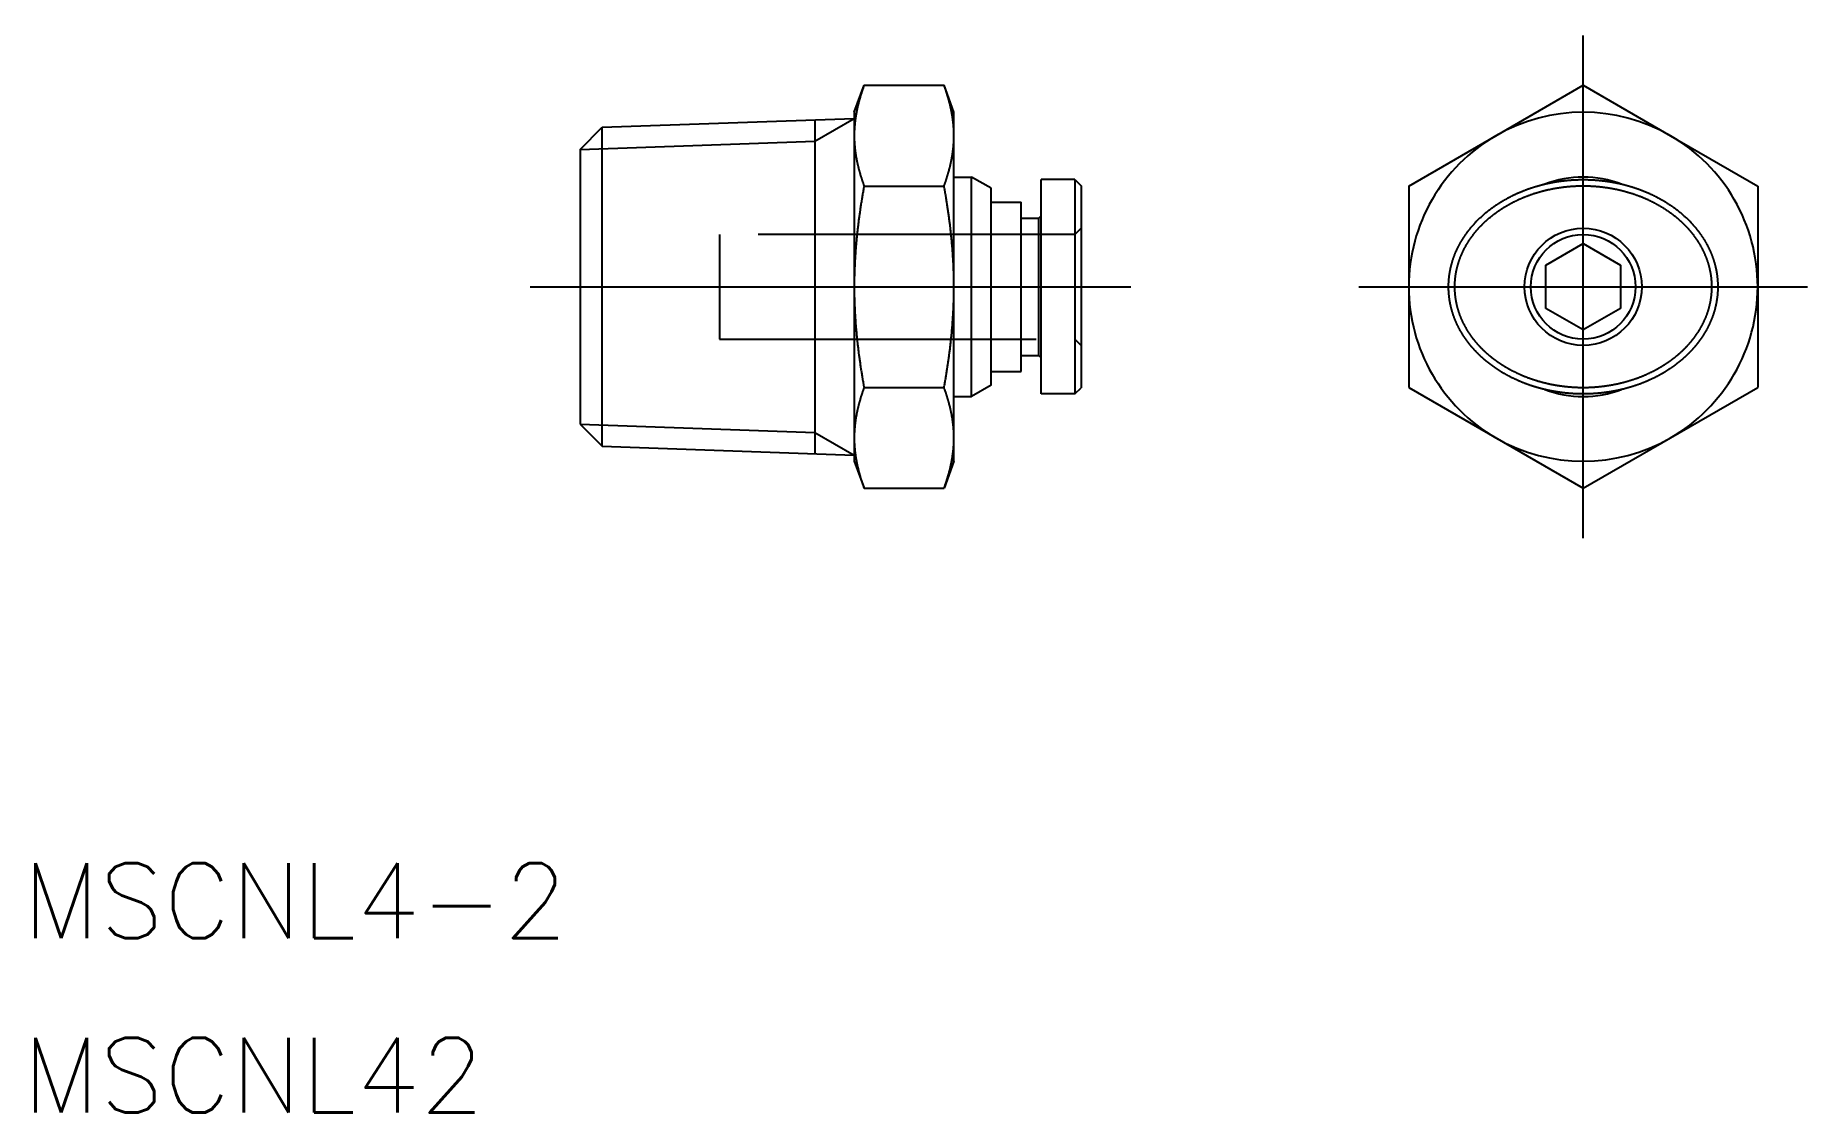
# Model space of a CAD drawing. Extents: x -62.1 to 9, y -33.1 to 10.1.
import ezdxf

# ---------------------------------------------------------------- set-up
doc = ezdxf.new("R2010")
doc.units = 0
doc.linetypes.add('CENTER', pattern=[50.8, 31.75, -6.35, 6.35, -6.35])
doc.linetypes.add('DASHED', pattern=[19.05, 12.7, -6.35])
doc.layers.get('0').update_dxf_attribs({"linetype": 'CONTINUOUS'})
doc.layers.add('CENTER', color=1, linetype='CENTER')
doc.styles.get("Standard").update_dxf_attribs({"font": 'txt.shx', "height": 3, "bigfont": 'bigfont.shx'})

msp = doc.modelspace()

# ---------------------------------------------------------------- texts
at = {"color": 7, "linetype": 'CONTINUOUS'}
for s, p in [('MSCNL4-2', (-62.601, -26.127)), ('MSCNL42', (-62.601, -33.127))]:
    msp.add_text(s, height=3, dxfattribs=at).set_placement(p)

# ---------------------------------------------------------------- linework, layer by layer
at = {"color": 7, "linetype": 'CONTINUOUS'}
for p, q in [((-29.242, 7), (-28.848, 8.083)), ((-28.848, 8.083), (-25.636, 8.083)), ((-25.242, 7), (-25.636, 8.083)), ((-3.5, 6.062), (0, 8.083)), ((0, 8.083), (3.5, 6.062)), ((-40.242, 5.513), (-39.355, 6.4)), ((-39.355, 6.4), (-29.242, 6.753)), ((-39.355, -6.4), (-39.355, 6.4)), ((-30.82, 6.698), (-30.82, -6.698)), ((-29.242, 7), (-29.242, 6.062)), ((-29.242, 6.753), (-29.242, -6.753)), ((-25.242, 6.062), (-25.242, 7)), ((-29.242, 6.062), (-29.242, 0)), ((-25.242, 0), (-25.242, 6.062)), ((-7, 4.041), (-3.5, 6.062)), ((3.5, 6.062), (7, 4.041)), ((-40.242, 5.513), (-40.242, -5.513)), ((-25.242, 4.4), (-24.542, 4.4)), ((-24.542, -4.4), (-24.542, 4.4)), ((-23.742, 3.95), (-24.542, 4.4)), ((-21.742, -4.3), (-21.742, 4.3)), ((-20.392, 4.3), (-21.742, 4.3)), ((-20.392, 4.3), (-20.392, -4.3)), ((-20.392, 4.3), (-20.142, 4.05)), ((-28.848, 4.041), (-25.636, 4.041)), ((-23.742, -3.95), (-23.742, 3.95)), ((-20.142, 4.05), (-20.142, -4.05)), ((-7, 4.041), (-7, 0)), ((7, 4.041), (7, 0)), ((-23.742, 3.4), (-22.542, 3.4)), ((-22.542, -3.4), (-22.542, 3.4)), ((-21.842, 2.75), (-21.742, 2.85)), ((-22.542, 2.75), (-21.842, 2.75)), ((-21.842, -2.75), (-21.842, 2.75)), ((-1.5, 0.866), (0, 1.732)), ((0, 1.732), (1.5, 0.866)), ((-1.5, -0.866), (-1.5, 0.866)), ((1.5, 0.866), (1.5, -0.866)), ((-29.242, 0), (-29.242, -6.062)), ((-25.242, -6.062), (-25.242, 0)), ((-7, 0), (-7, -4.041)), ((7, 0), (7, -4.041)), ((0, -1.732), (-1.5, -0.866)), ((1.5, -0.866), (0, -1.732)), ((-22.542, -2.75), (-21.842, -2.75)), ((-21.842, -2.75), (-21.742, -2.85)), ((-23.742, -3.4), (-22.542, -3.4)), ((-28.848, -4.041), (-25.636, -4.041)), ((-23.742, -3.95), (-24.542, -4.4)), ((-20.392, -4.3), (-20.142, -4.05)), ((-7, -4.041), (0, -8.083)), ((3.5, -6.062), (7, -4.041)), ((-25.242, -4.4), (-24.542, -4.4)), ((-20.392, -4.3), (-21.742, -4.3)), ((-40.242, -5.513), (-39.355, -6.4)), ((-29.242, -6.062), (-29.242, -7)), ((-25.242, -7), (-25.242, -6.062)), ((0, -8.083), (3.5, -6.062)), ((-39.355, -6.4), (-29.242, -6.753)), ((-29.242, -7), (-28.848, -8.083)), ((-25.242, -7), (-25.636, -8.083)), ((-28.848, -8.083), (-25.636, -8.083))]:
    msp.add_line(p, q, dxfattribs=at)
at = {"color": 3, "linetype": 'CONTINUOUS'}
for p, q in [((-30.82, 5.842), (-29.242, 6.753)), ((-40.242, 5.513), (-30.82, 5.842)), ((-40.242, -5.513), (-30.82, -5.842)), ((-30.82, -5.842), (-29.242, -6.753))]:
    msp.add_line(p, q, dxfattribs=at)
at = {"color": 3, "linetype": 'DASHED'}
for p, q in [((-20.142, 2.35), (-20.392, 2.1)), ((-20.392, 2.1), (-34.642, 2.1)), ((-34.642, 2.1), (-34.642, -2.097)), ((-20.392, 2.1), (-20.392, -2.1)), ((-34.642, -2.1), (-20.392, -2.1)), ((-20.392, -2.1), (-20.142, -2.35))]:
    msp.add_line(p, q, dxfattribs=at)
at = {"color": 7}
for points in [[(-28.848, 8.083, 0), (-28.857, 8.06, 0), (-28.865, 8.037, 0), (-28.873, 8.014, 0), (-28.881, 7.991, 0), (-28.889, 7.968, 0), (-28.897, 7.946, 0), (-28.905, 7.923, 0), (-28.912, 7.9, 0), (-28.92, 7.878, 0), (-28.927, 7.855, 0), (-28.935, 7.833, 0), (-28.942, 7.81, 0), (-28.949, 7.788, 0), (-28.956, 7.766, 0), (-28.963, 7.744, 0), (-28.971, 7.722, 0), (-28.977, 7.7, 0), (-28.984, 7.678, 0), (-28.991, 7.656, 0), (-28.997, 7.634, 0), (-29.004, 7.612, 0), (-29.01, 7.59, 0), (-29.017, 7.568, 0), (-29.023, 7.547, 0), (-29.029, 7.525, 0), (-29.035, 7.503, 0), (-29.041, 7.482, 0), (-29.047, 7.46, 0), (-29.052, 7.439, 0), (-29.058, 7.417, 0), (-29.064, 7.396, 0), (-29.069, 7.374, 0), (-29.075, 7.353, 0), (-29.08, 7.332, 0), (-29.085, 7.31, 0), (-29.09, 7.289, 0), (-29.095, 7.268, 0), (-29.1, 7.247, 0), (-29.105, 7.226, 0), (-29.11, 7.205, 0), (-29.115, 7.184, 0), (-29.119, 7.163, 0), (-29.124, 7.142, 0), (-29.128, 7.121, 0), (-29.133, 7.1, 0), (-29.137, 7.079, 0), (-29.141, 7.058, 0), (-29.145, 7.037, 0), (-29.149, 7.016, 0), (-29.153, 6.995, 0), (-29.157, 6.974, 0), (-29.161, 6.953, 0), (-29.165, 6.933, 0), (-29.168, 6.912, 0), (-29.172, 6.891, 0), (-29.175, 6.87, 0), (-29.179, 6.85, 0), (-29.182, 6.829, 0), (-29.185, 6.808, 0), (-29.188, 6.788, 0), (-29.191, 6.767, 0), (-29.194, 6.746, 0), (-29.197, 6.726, 0), (-29.2, 6.705, 0), (-29.202, 6.684, 0), (-29.205, 6.664, 0), (-29.207, 6.643, 0), (-29.21, 6.622, 0), (-29.212, 6.602, 0), (-29.215, 6.581, 0), (-29.217, 6.56, 0), (-29.219, 6.54, 0), (-29.221, 6.519, 0), (-29.223, 6.498, 0), (-29.224, 6.478, 0), (-29.226, 6.457, 0), (-29.228, 6.436, 0), (-29.229, 6.416, 0), (-29.231, 6.395, 0), (-29.232, 6.374, 0), (-29.233, 6.354, 0), (-29.235, 6.333, 0), (-29.236, 6.312, 0), (-29.237, 6.292, 0), (-29.238, 6.271, 0), (-29.239, 6.25, 0), (-29.239, 6.229, 0), (-29.24, 6.208, 0), (-29.241, 6.188, 0), (-29.241, 6.167, 0), (-29.242, 6.146, 0), (-29.242, 6.125, 0), (-29.242, 6.104, 0), (-29.242, 6.083, 0), (-29.242, 6.062, 0)], [(-25.242, 6.062, 0), (-25.242, 6.083, 0), (-25.242, 6.104, 0), (-25.243, 6.125, 0), (-25.243, 6.146, 0), (-25.244, 6.167, 0), (-25.244, 6.188, 0), (-25.244, 6.208, 0), (-25.245, 6.229, 0), (-25.246, 6.25, 0), (-25.247, 6.271, 0), (-25.248, 6.292, 0), (-25.249, 6.312, 0), (-25.25, 6.333, 0), (-25.251, 6.354, 0), (-25.252, 6.374, 0), (-25.254, 6.395, 0), (-25.255, 6.416, 0), (-25.257, 6.436, 0), (-25.259, 6.457, 0), (-25.26, 6.478, 0), (-25.262, 6.498, 0), (-25.264, 6.519, 0), (-25.266, 6.54, 0), (-25.268, 6.56, 0), (-25.27, 6.581, 0), (-25.272, 6.602, 0), (-25.275, 6.622, 0), (-25.277, 6.643, 0), (-25.28, 6.664, 0), (-25.282, 6.684, 0), (-25.285, 6.705, 0), (-25.288, 6.726, 0), (-25.291, 6.746, 0), (-25.294, 6.767, 0), (-25.297, 6.788, 0), (-25.3, 6.808, 0), (-25.303, 6.829, 0), (-25.306, 6.85, 0), (-25.309, 6.87, 0), (-25.313, 6.891, 0), (-25.316, 6.912, 0), (-25.32, 6.933, 0), (-25.324, 6.953, 0), (-25.327, 6.974, 0), (-25.331, 6.995, 0), (-25.335, 7.016, 0), (-25.339, 7.037, 0), (-25.343, 7.058, 0), (-25.348, 7.079, 0), (-25.352, 7.1, 0), (-25.356, 7.121, 0), (-25.361, 7.142, 0), (-25.365, 7.163, 0), (-25.37, 7.184, 0), (-25.375, 7.205, 0), (-25.379, 7.226, 0), (-25.384, 7.247, 0), (-25.389, 7.268, 0), (-25.394, 7.289, 0), (-25.399, 7.31, 0), (-25.405, 7.332, 0), (-25.41, 7.353, 0), (-25.416, 7.374, 0), (-25.421, 7.396, 0), (-25.427, 7.417, 0), (-25.432, 7.439, 0), (-25.438, 7.46, 0), (-25.444, 7.482, 0), (-25.45, 7.503, 0), (-25.456, 7.525, 0), (-25.462, 7.547, 0), (-25.468, 7.568, 0), (-25.474, 7.59, 0), (-25.481, 7.612, 0), (-25.487, 7.634, 0), (-25.494, 7.656, 0), (-25.501, 7.678, 0), (-25.507, 7.7, 0), (-25.514, 7.722, 0), (-25.521, 7.744, 0), (-25.528, 7.766, 0), (-25.535, 7.788, 0), (-25.543, 7.81, 0), (-25.55, 7.833, 0), (-25.557, 7.855, 0), (-25.565, 7.878, 0), (-25.572, 7.9, 0), (-25.58, 7.923, 0), (-25.588, 7.946, 0), (-25.596, 7.968, 0), (-25.604, 7.991, 0), (-25.612, 8.014, 0), (-25.62, 8.037, 0), (-25.628, 8.06, 0), (-25.637, 8.083, 0)], [(-29.242, 6.062, 0), (-29.242, 6.041, 0), (-29.242, 6.02, 0), (-29.242, 5.999, 0), (-29.242, 5.978, 0), (-29.241, 5.958, 0), (-29.241, 5.937, 0), (-29.24, 5.916, 0), (-29.239, 5.895, 0), (-29.239, 5.874, 0), (-29.238, 5.854, 0), (-29.237, 5.833, 0), (-29.236, 5.812, 0), (-29.235, 5.791, 0), (-29.233, 5.771, 0), (-29.232, 5.75, 0), (-29.231, 5.729, 0), (-29.229, 5.709, 0), (-29.228, 5.688, 0), (-29.226, 5.667, 0), (-29.224, 5.647, 0), (-29.223, 5.626, 0), (-29.221, 5.605, 0), (-29.219, 5.585, 0), (-29.217, 5.564, 0), (-29.215, 5.543, 0), (-29.212, 5.523, 0), (-29.21, 5.502, 0), (-29.207, 5.481, 0), (-29.205, 5.461, 0), (-29.202, 5.44, 0), (-29.2, 5.419, 0), (-29.197, 5.399, 0), (-29.194, 5.378, 0), (-29.191, 5.357, 0), (-29.188, 5.337, 0), (-29.185, 5.316, 0), (-29.182, 5.295, 0), (-29.179, 5.275, 0), (-29.175, 5.254, 0), (-29.172, 5.233, 0), (-29.168, 5.212, 0), (-29.165, 5.192, 0), (-29.161, 5.171, 0), (-29.157, 5.15, 0), (-29.153, 5.129, 0), (-29.149, 5.108, 0), (-29.145, 5.088, 0), (-29.141, 5.067, 0), (-29.137, 5.046, 0), (-29.133, 5.025, 0), (-29.128, 5.004, 0), (-29.124, 4.983, 0), (-29.119, 4.962, 0), (-29.115, 4.941, 0), (-29.11, 4.92, 0), (-29.105, 4.899, 0), (-29.1, 4.877, 0), (-29.095, 4.856, 0), (-29.09, 4.835, 0), (-29.085, 4.814, 0), (-29.08, 4.793, 0), (-29.075, 4.771, 0), (-29.069, 4.75, 0), (-29.064, 4.729, 0), (-29.058, 4.707, 0), (-29.052, 4.686, 0), (-29.047, 4.664, 0), (-29.041, 4.643, 0), (-29.035, 4.621, 0), (-29.029, 4.599, 0), (-29.023, 4.578, 0), (-29.017, 4.556, 0), (-29.01, 4.534, 0), (-29.004, 4.513, 0), (-28.997, 4.491, 0), (-28.991, 4.469, 0), (-28.984, 4.447, 0), (-28.977, 4.425, 0), (-28.971, 4.403, 0), (-28.963, 4.381, 0), (-28.956, 4.358, 0), (-28.949, 4.336, 0), (-28.942, 4.314, 0), (-28.935, 4.292, 0), (-28.927, 4.269, 0), (-28.92, 4.247, 0), (-28.912, 4.224, 0), (-28.905, 4.202, 0), (-28.897, 4.179, 0), (-28.889, 4.156, 0), (-28.881, 4.133, 0), (-28.873, 4.11, 0), (-28.865, 4.088, 0), (-28.857, 4.065, 0), (-28.848, 4.041, 0)], [(-25.637, 4.041, 0), (-25.628, 4.065, 0), (-25.62, 4.088, 0), (-25.612, 4.11, 0), (-25.604, 4.133, 0), (-25.596, 4.156, 0), (-25.588, 4.179, 0), (-25.58, 4.202, 0), (-25.572, 4.224, 0), (-25.565, 4.247, 0), (-25.557, 4.269, 0), (-25.55, 4.292, 0), (-25.543, 4.314, 0), (-25.535, 4.336, 0), (-25.528, 4.358, 0), (-25.521, 4.381, 0), (-25.514, 4.403, 0), (-25.507, 4.425, 0), (-25.501, 4.447, 0), (-25.494, 4.469, 0), (-25.487, 4.491, 0), (-25.481, 4.513, 0), (-25.474, 4.534, 0), (-25.468, 4.556, 0), (-25.462, 4.578, 0), (-25.456, 4.599, 0), (-25.45, 4.621, 0), (-25.444, 4.643, 0), (-25.438, 4.664, 0), (-25.432, 4.686, 0), (-25.427, 4.707, 0), (-25.421, 4.729, 0), (-25.416, 4.75, 0), (-25.41, 4.771, 0), (-25.405, 4.793, 0), (-25.399, 4.814, 0), (-25.394, 4.835, 0), (-25.389, 4.856, 0), (-25.384, 4.877, 0), (-25.379, 4.899, 0), (-25.375, 4.92, 0), (-25.37, 4.941, 0), (-25.365, 4.962, 0), (-25.361, 4.983, 0), (-25.356, 5.004, 0), (-25.352, 5.025, 0), (-25.348, 5.046, 0), (-25.343, 5.067, 0), (-25.339, 5.088, 0), (-25.335, 5.108, 0), (-25.331, 5.129, 0), (-25.327, 5.15, 0), (-25.324, 5.171, 0), (-25.32, 5.192, 0), (-25.316, 5.212, 0), (-25.313, 5.233, 0), (-25.309, 5.254, 0), (-25.306, 5.275, 0), (-25.303, 5.295, 0), (-25.3, 5.316, 0), (-25.297, 5.337, 0), (-25.294, 5.357, 0), (-25.291, 5.378, 0), (-25.288, 5.399, 0), (-25.285, 5.419, 0), (-25.282, 5.44, 0), (-25.28, 5.461, 0), (-25.277, 5.481, 0), (-25.275, 5.502, 0), (-25.272, 5.523, 0), (-25.27, 5.543, 0), (-25.268, 5.564, 0), (-25.266, 5.585, 0), (-25.264, 5.605, 0), (-25.262, 5.626, 0), (-25.26, 5.647, 0), (-25.259, 5.667, 0), (-25.257, 5.688, 0), (-25.255, 5.709, 0), (-25.254, 5.729, 0), (-25.252, 5.75, 0), (-25.251, 5.771, 0), (-25.25, 5.791, 0), (-25.249, 5.812, 0), (-25.248, 5.833, 0), (-25.247, 5.854, 0), (-25.246, 5.874, 0), (-25.245, 5.895, 0), (-25.244, 5.916, 0), (-25.244, 5.937, 0), (-25.244, 5.958, 0), (-25.243, 5.978, 0), (-25.243, 5.999, 0), (-25.242, 6.02, 0), (-25.242, 6.041, 0), (-25.242, 6.062, 0)], [(0, 4.3, 0), (0.011, 4.3, 0), (0.022, 4.3, 0), (0.033, 4.3, 0), (0.044, 4.3, 0), (0.055, 4.3, 0), (0.066, 4.3, 0), (0.077, 4.3, 0), (0.088, 4.299, 0), (0.099, 4.299, 0), (0.11, 4.299, 0), (0.121, 4.299, 0), (0.132, 4.299, 0), (0.143, 4.299, 0), (0.154, 4.298, 0), (0.165, 4.298, 0), (0.176, 4.298, 0), (0.187, 4.298, 0), (0.198, 4.297, 0), (0.209, 4.297, 0), (0.22, 4.297, 0), (0.231, 4.296, 0), (0.242, 4.296, 0), (0.253, 4.296, 0), (0.264, 4.295, 0), (0.275, 4.295, 0), (0.286, 4.294, 0), (0.297, 4.294, 0), (0.308, 4.293, 0), (0.319, 4.293, 0), (0.33, 4.292, 0), (0.341, 4.292, 0), (0.352, 4.291, 0), (0.363, 4.291, 0), (0.374, 4.29, 0), (0.386, 4.289, 0), (0.397, 4.289, 0), (0.408, 4.288, 0), (0.419, 4.287, 0), (0.43, 4.287, 0), (0.442, 4.286, 0), (0.453, 4.285, 0), (0.464, 4.284, 0), (0.476, 4.283, 0), (0.487, 4.283, 0), (0.498, 4.282, 0), (0.51, 4.281, 0), (0.521, 4.28, 0), (0.533, 4.279, 0), (0.544, 4.278, 0), (0.556, 4.277, 0), (0.567, 4.276, 0), (0.579, 4.275, 0), (0.591, 4.274, 0), (0.602, 4.273, 0), (0.614, 4.272, 0), (0.626, 4.271, 0), (0.637, 4.27, 0), (0.649, 4.269, 0), (0.661, 4.268, 0), (0.673, 4.266, 0), (0.685, 4.265, 0), (0.697, 4.264, 0), (0.709, 4.263, 0), (0.721, 4.261, 0), (0.733, 4.26, 0), (0.745, 4.259, 0), (0.757, 4.257, 0), (0.77, 4.256, 0), (0.782, 4.255, 0), (0.794, 4.253, 0), (0.807, 4.252, 0), (0.819, 4.25, 0), (0.832, 4.249, 0), (0.844, 4.247, 0), (0.857, 4.246, 0), (0.87, 4.244, 0), (0.882, 4.242, 0), (0.895, 4.241, 0), (0.908, 4.239, 0), (0.921, 4.237, 0), (0.934, 4.235, 0), (0.947, 4.233, 0), (0.96, 4.232, 0), (0.973, 4.23, 0), (0.986, 4.228, 0), (1, 4.226, 0), (1.013, 4.224, 0), (1.026, 4.222, 0), (1.04, 4.22, 0), (1.053, 4.217, 0), (1.067, 4.215, 0), (1.08, 4.213, 0), (1.094, 4.211, 0), (1.108, 4.209, 0), (1.122, 4.206, 0), (1.136, 4.204, 0), (1.15, 4.201, 0), (1.164, 4.199, 0), (1.178, 4.197, 0), (1.192, 4.194, 0), (1.206, 4.191, 0), (1.22, 4.189, 0), (1.234, 4.186, 0), (1.249, 4.183, 0), (1.263, 4.181, 0), (1.278, 4.178, 0), (1.292, 4.175, 0), (1.307, 4.172, 0), (1.321, 4.169, 0), (1.336, 4.166, 0), (1.35, 4.163, 0), (1.365, 4.16, 0), (1.38, 4.157, 0), (1.395, 4.154, 0), (1.41, 4.151, 0), (1.425, 4.148, 0), (1.439, 4.144, 0), (1.454, 4.141, 0), (1.47, 4.138, 0), (1.485, 4.134, 0), (1.5, 4.131, 0), (1.515, 4.127, 0), (1.53, 4.124, 0), (1.545, 4.12, 0), (1.561, 4.117, 0), (1.576, 4.113, 0), (1.591, 4.109, 0), (1.607, 4.105, 0), (1.622, 4.101, 0), (1.637, 4.098, 0), (1.653, 4.094, 0), (1.668, 4.09, 0), (1.684, 4.086, 0), (1.7, 4.081, 0), (1.715, 4.077, 0), (1.731, 4.073, 0), (1.746, 4.069, 0), (1.762, 4.065, 0), (1.778, 4.06, 0), (1.794, 4.056, 0), (1.809, 4.051, 0), (1.825, 4.047, 0), (1.841, 4.042, 0), (1.857, 4.038, 0), (1.873, 4.033, 0), (1.889, 4.028, 0), (1.905, 4.024, 0), (1.921, 4.019, 0), (1.936, 4.014, 0), (1.952, 4.009, 0), (1.969, 4.004, 0), (1.985, 3.999, 0), (2.001, 3.994, 0), (2.017, 3.989, 0), (2.033, 3.983, 0), (2.049, 3.978, 0), (2.065, 3.973, 0), (2.081, 3.968, 0), (2.097, 3.962, 0), (2.114, 3.957, 0), (2.13, 3.951, 0), (2.146, 3.946, 0), (2.162, 3.94, 0), (2.179, 3.934, 0), (2.195, 3.929, 0), (2.211, 3.923, 0), (2.228, 3.917, 0), (2.244, 3.911, 0), (2.26, 3.905, 0), (2.277, 3.899, 0), (2.293, 3.893, 0), (2.309, 3.887, 0), (2.326, 3.881, 0), (2.342, 3.874, 0), (2.359, 3.868, 0), (2.375, 3.862, 0), (2.391, 3.855, 0), (2.408, 3.849, 0), (2.424, 3.842, 0), (2.441, 3.835, 0), (2.457, 3.829, 0), (2.474, 3.822, 0), (2.49, 3.815, 0), (2.507, 3.808, 0), (2.523, 3.802, 0), (2.54, 3.795, 0), (2.556, 3.788, 0), (2.573, 3.78, 0), (2.589, 3.773, 0), (2.606, 3.766, 0), (2.622, 3.759, 0), (2.639, 3.752, 0), (2.655, 3.744, 0), (2.672, 3.737, 0), (2.688, 3.729, 0), (2.705, 3.722, 0), (2.721, 3.714, 0), (2.738, 3.706, 0), (2.754, 3.699, 0), (2.771, 3.691, 0), (2.787, 3.683, 0), (2.804, 3.675, 0), (2.82, 3.667, 0), (2.837, 3.659, 0), (2.853, 3.651, 0), (2.87, 3.642, 0), (2.886, 3.634, 0), (2.903, 3.626, 0), (2.919, 3.617, 0), (2.936, 3.609, 0), (2.952, 3.601, 0), (2.969, 3.592, 0), (2.985, 3.583, 0), (3.001, 3.575, 0), (3.018, 3.566, 0), (3.034, 3.557, 0), (3.051, 3.548, 0), (3.067, 3.539, 0), (3.083, 3.53, 0), (3.1, 3.521, 0), (3.116, 3.512, 0), (3.132, 3.503, 0), (3.149, 3.493, 0), (3.165, 3.484, 0), (3.181, 3.474, 0), (3.197, 3.465, 0), (3.214, 3.455, 0), (3.23, 3.446, 0), (3.246, 3.436, 0), (3.262, 3.426, 0), (3.278, 3.417, 0), (3.295, 3.407, 0), (3.311, 3.397, 0), (3.327, 3.387, 0), (3.343, 3.377, 0), (3.359, 3.367, 0), (3.375, 3.357, 0), (3.391, 3.346, 0), (3.407, 3.336, 0), (3.423, 3.326, 0), (3.438, 3.315, 0), (3.454, 3.305, 0), (3.47, 3.294, 0), (3.486, 3.284, 0), (3.502, 3.273, 0), (3.517, 3.262, 0), (3.533, 3.252, 0), (3.549, 3.241, 0), (3.564, 3.23, 0), (3.58, 3.219, 0), (3.596, 3.208, 0), (3.611, 3.197, 0), (3.627, 3.186, 0), (3.642, 3.174, 0), (3.658, 3.163, 0), (3.673, 3.152, 0), (3.688, 3.14, 0), (3.704, 3.129, 0), (3.719, 3.118, 0), (3.734, 3.106, 0), (3.749, 3.094, 0), (3.764, 3.083, 0), (3.779, 3.071, 0), (3.794, 3.059, 0), (3.809, 3.047, 0), (3.824, 3.036, 0), (3.839, 3.024, 0), (3.854, 3.012, 0), (3.869, 3, 0), (3.884, 2.987, 0), (3.899, 2.975, 0), (3.913, 2.963, 0), (3.928, 2.951, 0), (3.942, 2.938, 0), (3.957, 2.926, 0), (3.971, 2.914, 0), (3.986, 2.901, 0), (4, 2.888, 0), (4.015, 2.876, 0), (4.029, 2.863, 0), (4.043, 2.85, 0), (4.057, 2.838, 0), (4.071, 2.825, 0), (4.085, 2.812, 0), (4.099, 2.799, 0), (4.113, 2.786, 0), (4.127, 2.773, 0), (4.141, 2.76, 0), (4.155, 2.747, 0), (4.168, 2.733, 0), (4.182, 2.72, 0), (4.196, 2.707, 0), (4.209, 2.694, 0), (4.223, 2.68, 0), (4.236, 2.667, 0), (4.249, 2.653, 0), (4.263, 2.64, 0), (4.276, 2.626, 0), (4.289, 2.612, 0), (4.302, 2.599, 0), (4.315, 2.585, 0), (4.328, 2.571, 0), (4.341, 2.558, 0), (4.354, 2.544, 0), (4.366, 2.53, 0), (4.379, 2.516, 0), (4.392, 2.502, 0), (4.404, 2.488, 0), (4.417, 2.474, 0), (4.429, 2.46, 0), (4.441, 2.445, 0), (4.454, 2.431, 0), (4.466, 2.417, 0), (4.478, 2.403, 0), (4.49, 2.388, 0), (4.502, 2.374, 0), (4.514, 2.36, 0), (4.526, 2.345, 0), (4.538, 2.331, 0), (4.549, 2.316, 0), (4.561, 2.302, 0), (4.573, 2.287, 0), (4.584, 2.273, 0), (4.595, 2.258, 0), (4.607, 2.243, 0), (4.618, 2.228, 0), (4.629, 2.214, 0), (4.64, 2.199, 0), (4.651, 2.184, 0), (4.662, 2.169, 0), (4.673, 2.154, 0), (4.684, 2.139, 0), (4.695, 2.124, 0), (4.706, 2.109, 0), (4.716, 2.094, 0), (4.727, 2.079, 0), (4.737, 2.064, 0), (4.747, 2.049, 0), (4.758, 2.034, 0), (4.768, 2.019, 0), (4.778, 2.004, 0), (4.788, 1.988, 0), (4.798, 1.973, 0), (4.808, 1.958, 0), (4.818, 1.943, 0), (4.827, 1.927, 0), (4.837, 1.912, 0), (4.846, 1.896, 0), (4.856, 1.881, 0), (4.865, 1.866, 0), (4.875, 1.85, 0), (4.884, 1.835, 0), (4.893, 1.819, 0), (4.902, 1.804, 0), (4.911, 1.788, 0), (4.92, 1.772, 0), (4.929, 1.757, 0), (4.938, 1.741, 0), (4.946, 1.725, 0), (4.955, 1.71, 0), (4.963, 1.694, 0), (4.972, 1.678, 0), (4.98, 1.662, 0), (4.988, 1.647, 0), (4.997, 1.631, 0), (5.005, 1.615, 0), (5.013, 1.599, 0), (5.021, 1.583, 0), (5.028, 1.567, 0), (5.036, 1.551, 0), (5.044, 1.535, 0), (5.052, 1.519, 0), (5.059, 1.503, 0), (5.067, 1.487, 0), (5.074, 1.471, 0), (5.081, 1.455, 0), (5.088, 1.439, 0), (5.096, 1.423, 0), (5.103, 1.407, 0), (5.11, 1.391, 0), (5.117, 1.375, 0), (5.123, 1.359, 0), (5.13, 1.342, 0), (5.137, 1.326, 0), (5.143, 1.31, 0), (5.15, 1.294, 0), (5.156, 1.277, 0), (5.162, 1.261, 0), (5.169, 1.245, 0), (5.175, 1.229, 0), (5.181, 1.212, 0), (5.187, 1.196, 0), (5.193, 1.18, 0), (5.199, 1.163, 0), (5.204, 1.147, 0), (5.21, 1.13, 0), (5.216, 1.114, 0), (5.221, 1.098, 0), (5.227, 1.081, 0), (5.232, 1.065, 0), (5.237, 1.048, 0), (5.242, 1.032, 0), (5.247, 1.015, 0), (5.252, 0.999, 0), (5.257, 0.982, 0), (5.262, 0.966, 0), (5.267, 0.949, 0), (5.271, 0.933, 0), (5.276, 0.916, 0), (5.28, 0.9, 0), (5.285, 0.883, 0), (5.289, 0.866, 0), (5.293, 0.85, 0), (5.298, 0.833, 0), (5.302, 0.817, 0), (5.306, 0.8, 0), (5.31, 0.783, 0), (5.313, 0.767, 0), (5.317, 0.75, 0), (5.321, 0.734, 0), (5.324, 0.717, 0), (5.328, 0.7, 0), (5.331, 0.683, 0), (5.335, 0.667, 0), (5.338, 0.65, 0), (5.341, 0.633, 0), (5.344, 0.617, 0), (5.347, 0.6, 0), (5.35, 0.583, 0), (5.353, 0.567, 0), (5.356, 0.55, 0), (5.358, 0.533, 0), (5.361, 0.516, 0), (5.363, 0.5, 0), (5.366, 0.483, 0), (5.368, 0.466, 0), (5.37, 0.449, 0), (5.373, 0.433, 0), (5.375, 0.416, 0), (5.377, 0.399, 0), (5.379, 0.382, 0), (5.38, 0.365, 0), (5.382, 0.349, 0), (5.384, 0.332, 0), (5.385, 0.315, 0), (5.387, 0.298, 0), (5.388, 0.282, 0), (5.39, 0.265, 0), (5.391, 0.248, 0), (5.392, 0.231, 0), (5.393, 0.214, 0), (5.394, 0.198, 0), (5.395, 0.181, 0), (5.396, 0.164, 0), (5.397, 0.147, 0), (5.398, 0.13, 0), (5.398, 0.113, 0), (5.399, 0.097, 0), (5.399, 0.08, 0), (5.399, 0.063, 0), (5.4, 0.046, 0), (5.4, 0.029, 0), (5.4, 0.013, 0), (5.4, -0.004, 0), (5.4, -0.021, 0), (5.4, -0.038, 0), (5.4, -0.055, 0), (5.399, -0.071, 0), (5.399, -0.088, 0), (5.398, -0.105, 0), (5.398, -0.122, 0), (5.397, -0.139, 0), (5.396, -0.156, 0), (5.396, -0.172, 0), (5.395, -0.189, 0), (5.394, -0.206, 0), (5.393, -0.223, 0), (5.392, -0.24, 0), (5.39, -0.256, 0), (5.389, -0.273, 0), (5.388, -0.29, 0), (5.386, -0.307, 0), (5.385, -0.323, 0), (5.383, -0.34, 0), (5.381, -0.357, 0), (5.379, -0.374, 0), (5.378, -0.39, 0), (5.376, -0.407, 0), (5.374, -0.424, 0), (5.371, -0.441, 0), (5.369, -0.457, 0), (5.367, -0.474, 0), (5.365, -0.491, 0), (5.362, -0.507, 0), (5.36, -0.524, 0), (5.357, -0.541, 0), (5.354, -0.557, 0), (5.352, -0.574, 0), (5.349, -0.591, 0), (5.346, -0.607, 0), (5.343, -0.624, 0), (5.34, -0.64, 0), (5.337, -0.657, 0), (5.333, -0.674, 0), (5.33, -0.69, 0), (5.327, -0.707, 0), (5.323, -0.723, 0), (5.319, -0.74, 0), (5.316, -0.756, 0), (5.312, -0.773, 0), (5.308, -0.789, 0), (5.304, -0.805, 0), (5.3, -0.822, 0), (5.296, -0.838, 0), (5.292, -0.855, 0), (5.288, -0.871, 0), (5.284, -0.887, 0), (5.279, -0.904, 0), (5.275, -0.92, 0), (5.27, -0.936, 0), (5.266, -0.953, 0), (5.261, -0.969, 0), (5.256, -0.985, 0), (5.252, -1.001, 0), (5.247, -1.018, 0), (5.242, -1.034, 0), (5.237, -1.05, 0), (5.231, -1.066, 0), (5.226, -1.082, 0), (5.221, -1.098, 0), (5.215, -1.114, 0), (5.21, -1.13, 0), (5.205, -1.146, 0), (5.199, -1.162, 0), (5.193, -1.178, 0), (5.188, -1.194, 0), (5.182, -1.21, 0), (5.176, -1.226, 0), (5.17, -1.242, 0), (5.164, -1.258, 0), (5.158, -1.273, 0), (5.152, -1.289, 0), (5.145, -1.305, 0), (5.139, -1.321, 0), (5.133, -1.336, 0), (5.126, -1.352, 0), (5.12, -1.367, 0), (5.113, -1.383, 0), (5.106, -1.399, 0), (5.099, -1.414, 0), (5.093, -1.43, 0), (5.086, -1.445, 0), (5.079, -1.46, 0), (5.072, -1.476, 0), (5.065, -1.491, 0), (5.058, -1.507, 0), (5.05, -1.522, 0), (5.043, -1.537, 0), (5.036, -1.552, 0), (5.028, -1.567, 0), (5.021, -1.583, 0), (5.013, -1.598, 0), (5.006, -1.613, 0), (4.998, -1.628, 0), (4.99, -1.643, 0), (4.982, -1.658, 0), (4.975, -1.673, 0), (4.967, -1.688, 0), (4.959, -1.703, 0), (4.951, -1.717, 0), (4.942, -1.732, 0), (4.934, -1.747, 0), (4.926, -1.762, 0), (4.918, -1.776, 0), (4.909, -1.791, 0), (4.901, -1.805, 0), (4.892, -1.82, 0), (4.884, -1.835, 0), (4.875, -1.849, 0), (4.867, -1.863, 0), (4.858, -1.878, 0), (4.849, -1.892, 0), (4.84, -1.906, 0), (4.831, -1.921, 0), (4.822, -1.935, 0), (4.813, -1.949, 0), (4.804, -1.963, 0), (4.795, -1.977, 0), (4.786, -1.991, 0), (4.777, -2.005, 0), (4.768, -2.019, 0), (4.758, -2.033, 0), (4.749, -2.047, 0), (4.74, -2.061, 0), (4.73, -2.074, 0), (4.721, -2.088, 0), (4.711, -2.102, 0), (4.701, -2.115, 0), (4.692, -2.129, 0), (4.682, -2.143, 0), (4.672, -2.156, 0), (4.662, -2.17, 0), (4.652, -2.183, 0), (4.643, -2.196, 0), (4.633, -2.21, 0), (4.622, -2.223, 0), (4.612, -2.236, 0), (4.602, -2.249, 0), (4.592, -2.263, 0), (4.582, -2.276, 0), (4.572, -2.289, 0), (4.561, -2.302, 0), (4.551, -2.315, 0), (4.541, -2.328, 0), (4.53, -2.34, 0), (4.52, -2.353, 0), (4.509, -2.366, 0), (4.498, -2.379, 0), (4.488, -2.392, 0), (4.477, -2.404, 0), (4.466, -2.417, 0), (4.456, -2.429, 0), (4.445, -2.442, 0), (4.434, -2.454, 0), (4.423, -2.467, 0), (4.412, -2.479, 0), (4.401, -2.492, 0), (4.39, -2.504, 0), (4.379, -2.516, 0), (4.368, -2.528, 0), (4.357, -2.541, 0), (4.345, -2.553, 0), (4.334, -2.565, 0), (4.323, -2.577, 0), (4.312, -2.589, 0), (4.3, -2.601, 0), (4.289, -2.613, 0), (4.277, -2.625, 0), (4.266, -2.637, 0), (4.254, -2.648, 0), (4.243, -2.66, 0), (4.231, -2.672, 0), (4.219, -2.683, 0), (4.208, -2.695, 0), (4.196, -2.707, 0), (4.184, -2.718, 0), (4.172, -2.73, 0), (4.161, -2.741, 0), (4.149, -2.752, 0), (4.137, -2.764, 0), (4.125, -2.775, 0), (4.113, -2.786, 0), (4.101, -2.798, 0), (4.089, -2.809, 0), (4.077, -2.82, 0), (4.065, -2.831, 0), (4.052, -2.842, 0), (4.04, -2.853, 0), (4.028, -2.864, 0), (4.016, -2.875, 0), (4.003, -2.886, 0), (3.991, -2.897, 0), (3.978, -2.907, 0), (3.966, -2.918, 0), (3.954, -2.929, 0), (3.941, -2.94, 0), (3.929, -2.95, 0), (3.916, -2.961, 0), (3.903, -2.971, 0), (3.891, -2.982, 0), (3.878, -2.992, 0), (3.865, -3.003, 0), (3.853, -3.013, 0), (3.84, -3.023, 0), (3.827, -3.034, 0), (3.814, -3.044, 0), (3.801, -3.054, 0), (3.788, -3.064, 0), (3.775, -3.074, 0), (3.762, -3.084, 0), (3.749, -3.095, 0), (3.736, -3.105, 0), (3.723, -3.114, 0), (3.71, -3.124, 0), (3.697, -3.134, 0), (3.684, -3.144, 0), (3.671, -3.154, 0), (3.657, -3.164, 0), (3.644, -3.173, 0), (3.631, -3.183, 0), (3.618, -3.192, 0), (3.604, -3.202, 0), (3.591, -3.212, 0), (3.577, -3.221, 0), (3.564, -3.23, 0), (3.551, -3.24, 0), (3.537, -3.249, 0), (3.524, -3.258, 0), (3.51, -3.268, 0), (3.496, -3.277, 0), (3.483, -3.286, 0), (3.469, -3.295, 0), (3.455, -3.304, 0), (3.442, -3.313, 0), (3.428, -3.322, 0), (3.414, -3.331, 0), (3.401, -3.34, 0), (3.387, -3.349, 0), (3.373, -3.358, 0), (3.359, -3.367, 0), (3.345, -3.376, 0), (3.331, -3.384, 0), (3.317, -3.393, 0), (3.303, -3.402, 0), (3.289, -3.41, 0), (3.275, -3.419, 0), (3.261, -3.427, 0), (3.247, -3.436, 0), (3.233, -3.444, 0), (3.219, -3.452, 0), (3.205, -3.461, 0), (3.191, -3.469, 0), (3.177, -3.477, 0), (3.162, -3.485, 0), (3.148, -3.494, 0), (3.134, -3.502, 0), (3.12, -3.51, 0), (3.105, -3.518, 0), (3.091, -3.526, 0), (3.077, -3.534, 0), (3.062, -3.542, 0), (3.048, -3.549, 0), (3.034, -3.557, 0), (3.019, -3.565, 0), (3.005, -3.573, 0), (2.99, -3.58, 0), (2.976, -3.588, 0), (2.961, -3.596, 0), (2.947, -3.603, 0), (2.932, -3.611, 0), (2.918, -3.618, 0), (2.903, -3.626, 0), (2.889, -3.633, 0), (2.874, -3.64, 0), (2.859, -3.648, 0), (2.845, -3.655, 0), (2.83, -3.662, 0), (2.815, -3.669, 0), (2.801, -3.676, 0), (2.786, -3.684, 0), (2.771, -3.691, 0), (2.757, -3.698, 0), (2.742, -3.705, 0), (2.727, -3.711, 0), (2.712, -3.718, 0), (2.697, -3.725, 0), (2.682, -3.732, 0), (2.668, -3.739, 0), (2.653, -3.745, 0), (2.638, -3.752, 0), (2.623, -3.759, 0), (2.608, -3.765, 0), (2.593, -3.772, 0), (2.578, -3.778, 0), (2.563, -3.785, 0), (2.548, -3.791, 0), (2.533, -3.798, 0), (2.518, -3.804, 0), (2.503, -3.81, 0), (2.488, -3.816, 0), (2.473, -3.823, 0), (2.458, -3.829, 0), (2.443, -3.835, 0), (2.428, -3.841, 0), (2.412, -3.847, 0), (2.397, -3.853, 0), (2.382, -3.859, 0), (2.367, -3.865, 0), (2.352, -3.871, 0), (2.337, -3.877, 0), (2.321, -3.882, 0), (2.306, -3.888, 0), (2.291, -3.894, 0), (2.276, -3.9, 0), (2.26, -3.905, 0), (2.245, -3.911, 0), (2.23, -3.916, 0), (2.215, -3.922, 0), (2.199, -3.927, 0), (2.184, -3.933, 0), (2.169, -3.938, 0), (2.153, -3.943, 0), (2.138, -3.949, 0), (2.123, -3.954, 0), (2.107, -3.959, 0), (2.092, -3.964, 0), (2.076, -3.969, 0), (2.061, -3.974, 0), (2.046, -3.98, 0), (2.03, -3.985, 0), (2.015, -3.99, 0), (1.999, -3.994, 0), (1.984, -3.999, 0), (1.968, -4.004, 0), (1.953, -4.009, 0), (1.937, -4.014, 0), (1.922, -4.018, 0), (1.906, -4.023, 0), (1.891, -4.028, 0), (1.875, -4.032, 0), (1.86, -4.037, 0), (1.844, -4.042, 0), (1.829, -4.046, 0), (1.813, -4.05, 0), (1.797, -4.055, 0), (1.782, -4.059, 0), (1.766, -4.064, 0), (1.751, -4.068, 0), (1.735, -4.072, 0), (1.719, -4.076, 0), (1.704, -4.08, 0), (1.688, -4.085, 0), (1.672, -4.089, 0), (1.657, -4.093, 0), (1.641, -4.097, 0), (1.625, -4.101, 0), (1.61, -4.105, 0), (1.594, -4.108, 0), (1.578, -4.112, 0), (1.562, -4.116, 0), (1.547, -4.12, 0), (1.531, -4.124, 0), (1.515, -4.127, 0), (1.499, -4.131, 0), (1.484, -4.135, 0), (1.468, -4.138, 0), (1.452, -4.142, 0), (1.436, -4.145, 0), (1.42, -4.149, 0), (1.405, -4.152, 0), (1.389, -4.155, 0), (1.373, -4.159, 0), (1.357, -4.162, 0), (1.341, -4.165, 0), (1.325, -4.169, 0), (1.309, -4.172, 0), (1.294, -4.175, 0), (1.278, -4.178, 0), (1.262, -4.181, 0), (1.246, -4.184, 0), (1.23, -4.187, 0), (1.214, -4.19, 0), (1.198, -4.193, 0), (1.182, -4.196, 0), (1.166, -4.199, 0), (1.15, -4.201, 0), (1.134, -4.204, 0), (1.119, -4.207, 0), (1.103, -4.209, 0), (1.087, -4.212, 0), (1.071, -4.215, 0), (1.055, -4.217, 0), (1.039, -4.22, 0), (1.023, -4.222, 0), (1.007, -4.225, 0), (0.991, -4.227, 0), (0.975, -4.229, 0), (0.959, -4.232, 0), (0.943, -4.234, 0), (0.927, -4.236, 0), (0.911, -4.238, 0), (0.895, -4.241, 0), (0.879, -4.243, 0), (0.863, -4.245, 0), (0.847, -4.247, 0), (0.831, -4.249, 0), (0.814, -4.251, 0), (0.798, -4.253, 0), (0.782, -4.255, 0), (0.766, -4.256, 0), (0.75, -4.258, 0), (0.734, -4.26, 0), (0.718, -4.262, 0), (0.702, -4.264, 0), (0.686, -4.265, 0), (0.67, -4.267, 0), (0.654, -4.268, 0), (0.638, -4.27, 0), (0.622, -4.271, 0), (0.605, -4.273, 0), (0.589, -4.274, 0), (0.573, -4.276, 0), (0.557, -4.277, 0), (0.541, -4.278, 0), (0.525, -4.28, 0), (0.509, -4.281, 0), (0.493, -4.282, 0), (0.477, -4.283, 0), (0.46, -4.284, 0), (0.444, -4.285, 0), (0.428, -4.286, 0), (0.412, -4.287, 0), (0.396, -4.288, 0), (0.38, -4.289, 0), (0.364, -4.29, 0), (0.347, -4.291, 0), (0.331, -4.292, 0), (0.315, -4.293, 0), (0.299, -4.293, 0), (0.283, -4.294, 0), (0.267, -4.295, 0), (0.251, -4.295, 0), (0.234, -4.296, 0), (0.218, -4.297, 0), (0.202, -4.297, 0), (0.186, -4.297, 0), (0.17, -4.298, 0), (0.154, -4.298, 0), (0.137, -4.299, 0), (0.121, -4.299, 0), (0.105, -4.299, 0), (0.089, -4.299, 0), (0.073, -4.3, 0), (0.057, -4.3, 0), (0.04, -4.3, 0), (0.024, -4.3, 0), (0.008, -4.3, 0), (-0.008, -4.3, 0), (-0.024, -4.3, 0), (-0.04, -4.3, 0), (-0.057, -4.3, 0), (-0.073, -4.3, 0), (-0.089, -4.299, 0), (-0.105, -4.299, 0), (-0.121, -4.299, 0), (-0.137, -4.299, 0), (-0.154, -4.298, 0), (-0.17, -4.298, 0), (-0.186, -4.297, 0), (-0.202, -4.297, 0), (-0.218, -4.297, 0), (-0.234, -4.296, 0), (-0.251, -4.295, 0), (-0.267, -4.295, 0), (-0.283, -4.294, 0), (-0.299, -4.293, 0), (-0.315, -4.293, 0), (-0.331, -4.292, 0), (-0.347, -4.291, 0), (-0.364, -4.29, 0), (-0.38, -4.289, 0), (-0.396, -4.288, 0), (-0.412, -4.287, 0), (-0.428, -4.286, 0), (-0.444, -4.285, 0), (-0.46, -4.284, 0), (-0.477, -4.283, 0), (-0.493, -4.282, 0), (-0.509, -4.281, 0), (-0.525, -4.28, 0), (-0.541, -4.278, 0), (-0.557, -4.277, 0), (-0.573, -4.276, 0), (-0.589, -4.274, 0), (-0.605, -4.273, 0), (-0.622, -4.271, 0), (-0.638, -4.27, 0), (-0.654, -4.268, 0), (-0.67, -4.267, 0), (-0.686, -4.265, 0), (-0.702, -4.264, 0), (-0.718, -4.262, 0), (-0.734, -4.26, 0), (-0.75, -4.258, 0), (-0.766, -4.256, 0), (-0.782, -4.255, 0), (-0.798, -4.253, 0), (-0.814, -4.251, 0), (-0.831, -4.249, 0), (-0.847, -4.247, 0), (-0.863, -4.245, 0), (-0.879, -4.243, 0), (-0.895, -4.241, 0), (-0.911, -4.238, 0), (-0.927, -4.236, 0), (-0.943, -4.234, 0), (-0.959, -4.232, 0), (-0.975, -4.229, 0), (-0.991, -4.227, 0), (-1.007, -4.225, 0), (-1.023, -4.222, 0), (-1.039, -4.22, 0), (-1.055, -4.217, 0), (-1.071, -4.215, 0), (-1.087, -4.212, 0), (-1.103, -4.209, 0), (-1.119, -4.207, 0), (-1.134, -4.204, 0), (-1.15, -4.201, 0), (-1.166, -4.199, 0), (-1.182, -4.196, 0), (-1.198, -4.193, 0), (-1.214, -4.19, 0), (-1.23, -4.187, 0), (-1.246, -4.184, 0), (-1.262, -4.181, 0), (-1.278, -4.178, 0), (-1.294, -4.175, 0), (-1.309, -4.172, 0), (-1.325, -4.169, 0), (-1.341, -4.165, 0), (-1.357, -4.162, 0), (-1.373, -4.159, 0), (-1.389, -4.155, 0), (-1.405, -4.152, 0), (-1.42, -4.149, 0), (-1.436, -4.145, 0), (-1.452, -4.142, 0), (-1.468, -4.138, 0), (-1.484, -4.135, 0), (-1.499, -4.131, 0), (-1.515, -4.127, 0), (-1.531, -4.124, 0), (-1.547, -4.12, 0), (-1.562, -4.116, 0), (-1.578, -4.112, 0), (-1.594, -4.108, 0), (-1.61, -4.105, 0), (-1.625, -4.101, 0), (-1.641, -4.097, 0), (-1.657, -4.093, 0), (-1.672, -4.089, 0), (-1.688, -4.085, 0), (-1.704, -4.08, 0), (-1.719, -4.076, 0), (-1.735, -4.072, 0), (-1.751, -4.068, 0), (-1.766, -4.064, 0), (-1.782, -4.059, 0), (-1.797, -4.055, 0), (-1.813, -4.05, 0), (-1.829, -4.046, 0), (-1.844, -4.041, 0), (-1.86, -4.037, 0), (-1.875, -4.032, 0), (-1.891, -4.028, 0), (-1.906, -4.023, 0), (-1.922, -4.018, 0), (-1.937, -4.014, 0), (-1.953, -4.009, 0), (-1.968, -4.004, 0), (-1.984, -3.999, 0), (-1.999, -3.994, 0), (-2.015, -3.989, 0), (-2.03, -3.985, 0), (-2.046, -3.98, 0), (-2.061, -3.974, 0), (-2.077, -3.969, 0), (-2.092, -3.964, 0), (-2.107, -3.959, 0), (-2.123, -3.954, 0), (-2.138, -3.949, 0), (-2.153, -3.943, 0), (-2.169, -3.938, 0), (-2.184, -3.933, 0), (-2.199, -3.927, 0), (-2.215, -3.922, 0), (-2.23, -3.916, 0), (-2.245, -3.911, 0), (-2.261, -3.905, 0), (-2.276, -3.899, 0), (-2.291, -3.894, 0), (-2.306, -3.888, 0), (-2.322, -3.882, 0), (-2.337, -3.877, 0), (-2.352, -3.871, 0), (-2.367, -3.865, 0), (-2.382, -3.859, 0), (-2.397, -3.853, 0), (-2.413, -3.847, 0), (-2.428, -3.841, 0), (-2.443, -3.835, 0), (-2.458, -3.829, 0), (-2.473, -3.823, 0), (-2.488, -3.816, 0), (-2.503, -3.81, 0), (-2.518, -3.804, 0), (-2.533, -3.798, 0), (-2.548, -3.791, 0), (-2.563, -3.785, 0), (-2.578, -3.778, 0), (-2.593, -3.772, 0), (-2.608, -3.765, 0), (-2.623, -3.759, 0), (-2.638, -3.752, 0), (-2.653, -3.745, 0), (-2.668, -3.739, 0), (-2.682, -3.732, 0), (-2.697, -3.725, 0), (-2.712, -3.718, 0), (-2.727, -3.711, 0), (-2.742, -3.705, 0), (-2.757, -3.698, 0), (-2.771, -3.691, 0), (-2.786, -3.684, 0), (-2.801, -3.676, 0), (-2.815, -3.669, 0), (-2.83, -3.662, 0), (-2.845, -3.655, 0), (-2.859, -3.648, 0), (-2.874, -3.64, 0), (-2.889, -3.633, 0), (-2.903, -3.626, 0), (-2.918, -3.618, 0), (-2.932, -3.611, 0), (-2.947, -3.603, 0), (-2.961, -3.596, 0), (-2.976, -3.588, 0), (-2.99, -3.58, 0), (-3.005, -3.573, 0), (-3.019, -3.565, 0), (-3.034, -3.557, 0), (-3.048, -3.55, 0), (-3.062, -3.542, 0), (-3.077, -3.534, 0), (-3.091, -3.526, 0), (-3.105, -3.518, 0), (-3.12, -3.51, 0), (-3.134, -3.502, 0), (-3.148, -3.494, 0), (-3.162, -3.485, 0), (-3.177, -3.477, 0), (-3.191, -3.469, 0), (-3.205, -3.461, 0), (-3.219, -3.452, 0), (-3.233, -3.444, 0), (-3.247, -3.436, 0), (-3.261, -3.427, 0), (-3.275, -3.419, 0), (-3.289, -3.41, 0), (-3.303, -3.402, 0), (-3.317, -3.393, 0), (-3.331, -3.384, 0), (-3.345, -3.376, 0), (-3.359, -3.367, 0), (-3.373, -3.358, 0), (-3.387, -3.349, 0), (-3.401, -3.34, 0), (-3.414, -3.331, 0), (-3.428, -3.322, 0), (-3.442, -3.313, 0), (-3.455, -3.304, 0), (-3.469, -3.295, 0), (-3.483, -3.286, 0), (-3.496, -3.277, 0), (-3.51, -3.268, 0), (-3.524, -3.259, 0), (-3.537, -3.249, 0), (-3.551, -3.24, 0), (-3.564, -3.23, 0), (-3.577, -3.221, 0), (-3.591, -3.212, 0), (-3.604, -3.202, 0), (-3.618, -3.192, 0), (-3.631, -3.183, 0), (-3.644, -3.173, 0), (-3.657, -3.164, 0), (-3.671, -3.154, 0), (-3.684, -3.144, 0), (-3.697, -3.134, 0), (-3.71, -3.124, 0), (-3.723, -3.114, 0), (-3.736, -3.105, 0), (-3.749, -3.095, 0), (-3.762, -3.084, 0), (-3.775, -3.074, 0), (-3.788, -3.064, 0), (-3.801, -3.054, 0), (-3.814, -3.044, 0), (-3.827, -3.034, 0), (-3.84, -3.023, 0), (-3.853, -3.013, 0), (-3.865, -3.003, 0), (-3.878, -2.992, 0), (-3.891, -2.982, 0), (-3.903, -2.971, 0), (-3.916, -2.961, 0), (-3.929, -2.95, 0), (-3.941, -2.94, 0), (-3.954, -2.929, 0), (-3.966, -2.918, 0), (-3.978, -2.907, 0), (-3.991, -2.897, 0), (-4.003, -2.886, 0), (-4.016, -2.875, 0), (-4.028, -2.864, 0), (-4.04, -2.853, 0), (-4.052, -2.842, 0), (-4.065, -2.831, 0), (-4.077, -2.82, 0), (-4.089, -2.809, 0), (-4.101, -2.798, 0), (-4.113, -2.786, 0), (-4.125, -2.775, 0), (-4.137, -2.764, 0), (-4.149, -2.752, 0), (-4.161, -2.741, 0), (-4.173, -2.73, 0), (-4.184, -2.718, 0), (-4.196, -2.707, 0), (-4.208, -2.695, 0), (-4.219, -2.683, 0), (-4.231, -2.672, 0), (-4.243, -2.66, 0), (-4.254, -2.648, 0), (-4.266, -2.636, 0), (-4.277, -2.625, 0), (-4.289, -2.613, 0), (-4.3, -2.601, 0), (-4.312, -2.589, 0), (-4.323, -2.577, 0), (-4.334, -2.565, 0), (-4.345, -2.553, 0), (-4.357, -2.541, 0), (-4.368, -2.528, 0), (-4.379, -2.516, 0), (-4.39, -2.504, 0), (-4.401, -2.492, 0), (-4.412, -2.479, 0), (-4.423, -2.467, 0), (-4.434, -2.454, 0), (-4.445, -2.442, 0), (-4.456, -2.429, 0), (-4.466, -2.417, 0), (-4.477, -2.404, 0), (-4.488, -2.391, 0), (-4.498, -2.379, 0), (-4.509, -2.366, 0), (-4.52, -2.353, 0), (-4.53, -2.34, 0), (-4.541, -2.328, 0), (-4.551, -2.315, 0), (-4.561, -2.302, 0), (-4.572, -2.289, 0), (-4.582, -2.276, 0), (-4.592, -2.262, 0), (-4.602, -2.249, 0), (-4.612, -2.236, 0), (-4.623, -2.223, 0), (-4.633, -2.21, 0), (-4.643, -2.196, 0), (-4.653, -2.183, 0), (-4.662, -2.169, 0), (-4.672, -2.156, 0), (-4.682, -2.143, 0), (-4.692, -2.129, 0), (-4.701, -2.115, 0), (-4.711, -2.102, 0), (-4.721, -2.088, 0), (-4.73, -2.074, 0), (-4.74, -2.061, 0), (-4.749, -2.047, 0), (-4.758, -2.033, 0), (-4.768, -2.019, 0), (-4.777, -2.005, 0), (-4.786, -1.991, 0), (-4.795, -1.977, 0), (-4.804, -1.963, 0), (-4.813, -1.949, 0), (-4.822, -1.935, 0), (-4.831, -1.921, 0), (-4.84, -1.906, 0), (-4.849, -1.892, 0), (-4.858, -1.878, 0), (-4.867, -1.863, 0), (-4.875, -1.849, 0), (-4.884, -1.835, 0), (-4.892, -1.82, 0), (-4.901, -1.805, 0), (-4.909, -1.791, 0), (-4.918, -1.776, 0), (-4.926, -1.762, 0), (-4.934, -1.747, 0), (-4.942, -1.732, 0), (-4.951, -1.717, 0), (-4.959, -1.703, 0), (-4.967, -1.688, 0), (-4.975, -1.673, 0), (-4.982, -1.658, 0), (-4.99, -1.643, 0), (-4.998, -1.628, 0), (-5.006, -1.613, 0), (-5.013, -1.598, 0), (-5.021, -1.583, 0), (-5.028, -1.567, 0), (-5.036, -1.552, 0), (-5.043, -1.537, 0), (-5.05, -1.522, 0), (-5.058, -1.507, 0), (-5.065, -1.491, 0), (-5.072, -1.476, 0), (-5.079, -1.46, 0), (-5.086, -1.445, 0), (-5.093, -1.43, 0), (-5.099, -1.414, 0), (-5.106, -1.399, 0), (-5.113, -1.383, 0), (-5.119, -1.367, 0), (-5.126, -1.352, 0), (-5.132, -1.336, 0), (-5.139, -1.32, 0), (-5.145, -1.305, 0), (-5.151, -1.289, 0), (-5.158, -1.273, 0), (-5.164, -1.258, 0), (-5.17, -1.242, 0), (-5.176, -1.226, 0), (-5.182, -1.21, 0), (-5.187, -1.194, 0), (-5.193, -1.178, 0), (-5.199, -1.162, 0), (-5.204, -1.146, 0), (-5.21, -1.13, 0), (-5.215, -1.114, 0), (-5.221, -1.098, 0), (-5.226, -1.082, 0), (-5.231, -1.066, 0), (-5.236, -1.05, 0), (-5.242, -1.034, 0), (-5.247, -1.018, 0), (-5.251, -1.001, 0), (-5.256, -0.985, 0), (-5.261, -0.969, 0), (-5.266, -0.953, 0), (-5.27, -0.936, 0), (-5.275, -0.92, 0), (-5.279, -0.904, 0), (-5.284, -0.887, 0), (-5.288, -0.871, 0), (-5.292, -0.855, 0), (-5.296, -0.838, 0), (-5.3, -0.822, 0), (-5.304, -0.805, 0), (-5.308, -0.789, 0), (-5.312, -0.773, 0), (-5.316, -0.756, 0), (-5.32, -0.74, 0), (-5.323, -0.723, 0), (-5.327, -0.707, 0), (-5.33, -0.69, 0), (-5.333, -0.674, 0), (-5.337, -0.657, 0), (-5.34, -0.64, 0), (-5.343, -0.624, 0), (-5.346, -0.607, 0), (-5.349, -0.591, 0), (-5.352, -0.574, 0), (-5.354, -0.557, 0), (-5.357, -0.541, 0), (-5.36, -0.524, 0), (-5.362, -0.507, 0), (-5.365, -0.491, 0), (-5.367, -0.474, 0), (-5.369, -0.457, 0), (-5.371, -0.441, 0), (-5.374, -0.424, 0), (-5.376, -0.407, 0), (-5.378, -0.39, 0), (-5.379, -0.374, 0), (-5.381, -0.357, 0), (-5.383, -0.34, 0), (-5.385, -0.323, 0), (-5.386, -0.307, 0), (-5.388, -0.29, 0), (-5.389, -0.273, 0), (-5.39, -0.256, 0), (-5.392, -0.24, 0), (-5.393, -0.223, 0), (-5.394, -0.206, 0), (-5.395, -0.189, 0), (-5.396, -0.172, 0), (-5.396, -0.156, 0), (-5.397, -0.139, 0), (-5.398, -0.122, 0), (-5.398, -0.105, 0), (-5.399, -0.088, 0), (-5.399, -0.072, 0), (-5.4, -0.055, 0), (-5.4, -0.038, 0), (-5.4, -0.021, 0), (-5.4, -0.004, 0), (-5.4, 0.013, 0), (-5.4, 0.029, 0), (-5.4, 0.046, 0), (-5.399, 0.063, 0), (-5.399, 0.08, 0), (-5.399, 0.097, 0), (-5.398, 0.113, 0), (-5.398, 0.13, 0), (-5.397, 0.147, 0), (-5.396, 0.164, 0), (-5.395, 0.181, 0), (-5.394, 0.198, 0), (-5.393, 0.214, 0), (-5.392, 0.231, 0), (-5.391, 0.248, 0), (-5.39, 0.265, 0), (-5.388, 0.282, 0), (-5.387, 0.298, 0), (-5.385, 0.315, 0), (-5.384, 0.332, 0), (-5.382, 0.349, 0), (-5.38, 0.365, 0), (-5.379, 0.382, 0), (-5.377, 0.399, 0), (-5.375, 0.416, 0), (-5.373, 0.433, 0), (-5.37, 0.449, 0), (-5.368, 0.466, 0), (-5.366, 0.483, 0), (-5.363, 0.5, 0), (-5.361, 0.516, 0), (-5.358, 0.533, 0), (-5.356, 0.55, 0), (-5.353, 0.567, 0), (-5.35, 0.583, 0), (-5.347, 0.6, 0), (-5.344, 0.617, 0), (-5.341, 0.633, 0), (-5.338, 0.65, 0), (-5.335, 0.667, 0), (-5.331, 0.683, 0), (-5.328, 0.7, 0), (-5.324, 0.717, 0), (-5.321, 0.734, 0), (-5.317, 0.75, 0), (-5.313, 0.767, 0), (-5.31, 0.783, 0), (-5.306, 0.8, 0), (-5.302, 0.817, 0), (-5.298, 0.833, 0), (-5.293, 0.85, 0), (-5.289, 0.866, 0), (-5.285, 0.883, 0), (-5.28, 0.9, 0), (-5.276, 0.916, 0), (-5.271, 0.933, 0), (-5.267, 0.949, 0), (-5.262, 0.966, 0), (-5.257, 0.982, 0), (-5.252, 0.999, 0), (-5.247, 1.015, 0), (-5.242, 1.032, 0), (-5.237, 1.048, 0), (-5.232, 1.065, 0), (-5.227, 1.081, 0), (-5.221, 1.098, 0), (-5.216, 1.114, 0), (-5.21, 1.13, 0), (-5.204, 1.147, 0), (-5.199, 1.163, 0), (-5.193, 1.18, 0), (-5.187, 1.196, 0), (-5.181, 1.212, 0), (-5.175, 1.229, 0), (-5.169, 1.245, 0), (-5.162, 1.261, 0), (-5.156, 1.277, 0), (-5.15, 1.294, 0), (-5.143, 1.31, 0), (-5.137, 1.326, 0), (-5.13, 1.342, 0), (-5.123, 1.359, 0), (-5.117, 1.375, 0), (-5.11, 1.391, 0), (-5.103, 1.407, 0), (-5.096, 1.423, 0), (-5.088, 1.439, 0), (-5.081, 1.455, 0), (-5.074, 1.471, 0), (-5.067, 1.487, 0), (-5.059, 1.503, 0), (-5.052, 1.519, 0), (-5.044, 1.535, 0), (-5.036, 1.551, 0), (-5.028, 1.567, 0), (-5.021, 1.583, 0), (-5.013, 1.599, 0), (-5.005, 1.615, 0), (-4.997, 1.631, 0), (-4.988, 1.647, 0), (-4.98, 1.662, 0), (-4.972, 1.678, 0), (-4.963, 1.694, 0), (-4.955, 1.71, 0), (-4.946, 1.725, 0), (-4.938, 1.741, 0), (-4.929, 1.757, 0), (-4.92, 1.772, 0), (-4.911, 1.788, 0), (-4.902, 1.804, 0), (-4.893, 1.819, 0), (-4.884, 1.835, 0), (-4.875, 1.85, 0), (-4.865, 1.866, 0), (-4.856, 1.881, 0), (-4.846, 1.896, 0), (-4.837, 1.912, 0), (-4.827, 1.927, 0), (-4.818, 1.943, 0), (-4.808, 1.958, 0), (-4.798, 1.973, 0), (-4.788, 1.988, 0), (-4.778, 2.004, 0), (-4.768, 2.019, 0), (-4.758, 2.034, 0), (-4.747, 2.049, 0), (-4.737, 2.064, 0), (-4.727, 2.079, 0), (-4.716, 2.094, 0), (-4.706, 2.109, 0), (-4.695, 2.124, 0), (-4.684, 2.139, 0), (-4.673, 2.154, 0), (-4.663, 2.169, 0), (-4.652, 2.184, 0), (-4.641, 2.199, 0), (-4.629, 2.214, 0), (-4.618, 2.228, 0), (-4.607, 2.243, 0), (-4.596, 2.258, 0), (-4.584, 2.272, 0), (-4.573, 2.287, 0), (-4.561, 2.302, 0), (-4.549, 2.316, 0), (-4.538, 2.331, 0), (-4.526, 2.345, 0), (-4.514, 2.36, 0), (-4.502, 2.374, 0), (-4.49, 2.388, 0), (-4.478, 2.403, 0), (-4.466, 2.417, 0), (-4.454, 2.431, 0), (-4.442, 2.445, 0), (-4.429, 2.46, 0), (-4.417, 2.474, 0), (-4.404, 2.488, 0), (-4.392, 2.502, 0), (-4.379, 2.516, 0), (-4.366, 2.53, 0), (-4.354, 2.544, 0), (-4.341, 2.557, 0), (-4.328, 2.571, 0), (-4.315, 2.585, 0), (-4.302, 2.599, 0), (-4.289, 2.612, 0), (-4.276, 2.626, 0), (-4.263, 2.64, 0), (-4.249, 2.653, 0), (-4.236, 2.667, 0), (-4.223, 2.68, 0), (-4.209, 2.694, 0), (-4.196, 2.707, 0), (-4.182, 2.72, 0), (-4.168, 2.733, 0), (-4.155, 2.747, 0), (-4.141, 2.76, 0), (-4.127, 2.773, 0), (-4.113, 2.786, 0), (-4.099, 2.799, 0), (-4.085, 2.812, 0), (-4.071, 2.825, 0), (-4.057, 2.838, 0), (-4.043, 2.85, 0), (-4.029, 2.863, 0), (-4.015, 2.876, 0), (-4, 2.888, 0), (-3.986, 2.901, 0), (-3.971, 2.914, 0), (-3.957, 2.926, 0), (-3.942, 2.938, 0), (-3.928, 2.951, 0), (-3.913, 2.963, 0), (-3.899, 2.975, 0), (-3.884, 2.987, 0), (-3.869, 3, 0), (-3.854, 3.012, 0), (-3.839, 3.024, 0), (-3.824, 3.036, 0), (-3.809, 3.048, 0), (-3.794, 3.059, 0), (-3.779, 3.071, 0), (-3.764, 3.083, 0), (-3.749, 3.095, 0), (-3.734, 3.106, 0), (-3.719, 3.118, 0), (-3.704, 3.129, 0), (-3.688, 3.141, 0), (-3.673, 3.152, 0), (-3.658, 3.163, 0), (-3.642, 3.175, 0), (-3.627, 3.186, 0), (-3.611, 3.197, 0), (-3.596, 3.208, 0), (-3.58, 3.219, 0), (-3.564, 3.23, 0), (-3.549, 3.241, 0), (-3.533, 3.252, 0), (-3.517, 3.262, 0), (-3.502, 3.273, 0), (-3.486, 3.284, 0), (-3.47, 3.294, 0), (-3.454, 3.305, 0), (-3.438, 3.315, 0), (-3.423, 3.326, 0), (-3.407, 3.336, 0), (-3.391, 3.346, 0), (-3.375, 3.357, 0), (-3.359, 3.367, 0), (-3.343, 3.377, 0), (-3.327, 3.387, 0), (-3.311, 3.397, 0), (-3.295, 3.407, 0), (-3.278, 3.417, 0), (-3.262, 3.427, 0), (-3.246, 3.436, 0), (-3.23, 3.446, 0), (-3.214, 3.456, 0), (-3.198, 3.465, 0), (-3.181, 3.475, 0), (-3.165, 3.484, 0), (-3.149, 3.493, 0), (-3.132, 3.503, 0), (-3.116, 3.512, 0), (-3.1, 3.521, 0), (-3.083, 3.53, 0), (-3.067, 3.539, 0), (-3.051, 3.548, 0), (-3.034, 3.557, 0), (-3.018, 3.566, 0), (-3.001, 3.575, 0), (-2.985, 3.583, 0), (-2.969, 3.592, 0), (-2.952, 3.601, 0), (-2.936, 3.609, 0), (-2.919, 3.617, 0), (-2.903, 3.626, 0), (-2.886, 3.634, 0), (-2.87, 3.642, 0), (-2.853, 3.651, 0), (-2.837, 3.659, 0), (-2.82, 3.667, 0), (-2.804, 3.675, 0), (-2.787, 3.683, 0), (-2.771, 3.691, 0), (-2.754, 3.699, 0), (-2.738, 3.706, 0), (-2.721, 3.714, 0), (-2.705, 3.722, 0), (-2.688, 3.729, 0), (-2.672, 3.737, 0), (-2.655, 3.744, 0), (-2.639, 3.752, 0), (-2.622, 3.759, 0), (-2.606, 3.766, 0), (-2.589, 3.773, 0), (-2.573, 3.781, 0), (-2.556, 3.788, 0), (-2.54, 3.795, 0), (-2.523, 3.802, 0), (-2.507, 3.808, 0), (-2.49, 3.815, 0), (-2.474, 3.822, 0), (-2.457, 3.829, 0), (-2.441, 3.836, 0), (-2.424, 3.842, 0), (-2.408, 3.849, 0), (-2.392, 3.855, 0), (-2.375, 3.862, 0), (-2.359, 3.868, 0), (-2.342, 3.874, 0), (-2.326, 3.881, 0), (-2.31, 3.887, 0), (-2.293, 3.893, 0), (-2.277, 3.899, 0), (-2.26, 3.905, 0), (-2.244, 3.911, 0), (-2.228, 3.917, 0), (-2.211, 3.923, 0), (-2.195, 3.929, 0), (-2.179, 3.934, 0), (-2.163, 3.94, 0), (-2.146, 3.946, 0), (-2.13, 3.951, 0), (-2.114, 3.957, 0), (-2.098, 3.962, 0), (-2.081, 3.968, 0), (-2.065, 3.973, 0), (-2.049, 3.978, 0), (-2.033, 3.984, 0), (-2.017, 3.989, 0), (-2.001, 3.994, 0), (-1.985, 3.999, 0), (-1.969, 4.004, 0), (-1.953, 4.009, 0), (-1.937, 4.014, 0), (-1.921, 4.019, 0), (-1.905, 4.024, 0), (-1.889, 4.028, 0), (-1.873, 4.033, 0), (-1.857, 4.038, 0), (-1.841, 4.042, 0), (-1.825, 4.047, 0), (-1.809, 4.051, 0), (-1.794, 4.056, 0), (-1.778, 4.06, 0), (-1.762, 4.065, 0), (-1.747, 4.069, 0), (-1.731, 4.073, 0), (-1.715, 4.077, 0), (-1.7, 4.081, 0), (-1.684, 4.085, 0), (-1.669, 4.09, 0), (-1.653, 4.093, 0), (-1.638, 4.097, 0), (-1.622, 4.101, 0), (-1.607, 4.105, 0), (-1.591, 4.109, 0), (-1.576, 4.113, 0), (-1.561, 4.116, 0), (-1.546, 4.12, 0), (-1.53, 4.124, 0), (-1.515, 4.127, 0), (-1.5, 4.131, 0), (-1.485, 4.134, 0), (-1.47, 4.137, 0), (-1.455, 4.141, 0), (-1.44, 4.144, 0), (-1.425, 4.147, 0), (-1.41, 4.151, 0), (-1.395, 4.154, 0), (-1.381, 4.157, 0), (-1.366, 4.16, 0), (-1.351, 4.163, 0), (-1.337, 4.166, 0), (-1.322, 4.169, 0), (-1.307, 4.172, 0), (-1.293, 4.175, 0), (-1.278, 4.178, 0), (-1.264, 4.18, 0), (-1.25, 4.183, 0), (-1.235, 4.186, 0), (-1.221, 4.189, 0), (-1.207, 4.191, 0), (-1.193, 4.194, 0), (-1.178, 4.196, 0), (-1.164, 4.199, 0), (-1.15, 4.201, 0), (-1.136, 4.204, 0), (-1.123, 4.206, 0), (-1.109, 4.208, 0), (-1.095, 4.211, 0), (-1.081, 4.213, 0), (-1.068, 4.215, 0), (-1.054, 4.217, 0), (-1.04, 4.219, 0), (-1.027, 4.221, 0), (-1.013, 4.224, 0), (-1, 4.226, 0), (-0.987, 4.228, 0), (-0.973, 4.23, 0), (-0.96, 4.231, 0), (-0.947, 4.233, 0), (-0.934, 4.235, 0), (-0.921, 4.237, 0), (-0.908, 4.239, 0), (-0.895, 4.24, 0), (-0.882, 4.242, 0), (-0.87, 4.244, 0), (-0.857, 4.246, 0), (-0.844, 4.247, 0), (-0.832, 4.249, 0), (-0.819, 4.25, 0), (-0.807, 4.252, 0), (-0.794, 4.253, 0), (-0.782, 4.255, 0), (-0.77, 4.256, 0), (-0.757, 4.258, 0), (-0.745, 4.259, 0), (-0.733, 4.26, 0), (-0.721, 4.262, 0), (-0.709, 4.263, 0), (-0.697, 4.264, 0), (-0.685, 4.265, 0), (-0.673, 4.267, 0), (-0.661, 4.268, 0), (-0.649, 4.269, 0), (-0.637, 4.27, 0), (-0.626, 4.271, 0), (-0.614, 4.272, 0), (-0.602, 4.274, 0), (-0.59, 4.275, 0), (-0.579, 4.276, 0), (-0.567, 4.277, 0), (-0.556, 4.278, 0), (-0.544, 4.279, 0), (-0.533, 4.279, 0), (-0.521, 4.28, 0), (-0.51, 4.281, 0), (-0.498, 4.282, 0), (-0.487, 4.283, 0), (-0.476, 4.284, 0), (-0.464, 4.285, 0), (-0.453, 4.285, 0), (-0.442, 4.286, 0), (-0.43, 4.287, 0), (-0.419, 4.288, 0), (-0.408, 4.288, 0), (-0.397, 4.289, 0), (-0.386, 4.29, 0), (-0.374, 4.29, 0), (-0.363, 4.291, 0), (-0.352, 4.291, 0), (-0.341, 4.292, 0), (-0.33, 4.292, 0), (-0.319, 4.293, 0), (-0.308, 4.293, 0), (-0.297, 4.294, 0), (-0.286, 4.294, 0), (-0.275, 4.295, 0), (-0.264, 4.295, 0), (-0.253, 4.296, 0), (-0.242, 4.296, 0), (-0.231, 4.296, 0), (-0.22, 4.297, 0), (-0.209, 4.297, 0), (-0.198, 4.297, 0), (-0.187, 4.298, 0), (-0.176, 4.298, 0), (-0.165, 4.298, 0), (-0.154, 4.298, 0), (-0.143, 4.299, 0), (-0.132, 4.299, 0), (-0.121, 4.299, 0), (-0.11, 4.299, 0), (-0.099, 4.299, 0), (-0.088, 4.3, 0), (-0.077, 4.3, 0), (-0.066, 4.3, 0), (-0.055, 4.3, 0), (-0.044, 4.3, 0), (-0.033, 4.3, 0), (-0.022, 4.3, 0), (-0.011, 4.3, 0), (0, 4.3, 0)], [(-28.848, 4.041, 0), (-28.857, 3.995, 0), (-28.865, 3.949, 0), (-28.873, 3.903, 0), (-28.881, 3.858, 0), (-28.889, 3.812, 0), (-28.897, 3.767, 0), (-28.905, 3.721, 0), (-28.912, 3.676, 0), (-28.92, 3.631, 0), (-28.927, 3.586, 0), (-28.935, 3.541, 0), (-28.942, 3.497, 0), (-28.949, 3.452, 0), (-28.956, 3.408, 0), (-28.963, 3.363, 0), (-28.971, 3.319, 0), (-28.977, 3.275, 0), (-28.984, 3.231, 0), (-28.991, 3.187, 0), (-28.997, 3.143, 0), (-29.004, 3.099, 0), (-29.01, 3.056, 0), (-29.017, 3.012, 0), (-29.023, 2.969, 0), (-29.029, 2.925, 0), (-29.035, 2.882, 0), (-29.041, 2.839, 0), (-29.047, 2.796, 0), (-29.052, 2.753, 0), (-29.058, 2.71, 0), (-29.064, 2.667, 0), (-29.069, 2.624, 0), (-29.075, 2.582, 0), (-29.08, 2.539, 0), (-29.085, 2.497, 0), (-29.09, 2.454, 0), (-29.095, 2.412, 0), (-29.1, 2.369, 0), (-29.105, 2.327, 0), (-29.11, 2.285, 0), (-29.115, 2.243, 0), (-29.119, 2.201, 0), (-29.124, 2.159, 0), (-29.128, 2.117, 0), (-29.133, 2.075, 0), (-29.137, 2.033, 0), (-29.141, 1.991, 0), (-29.145, 1.949, 0), (-29.149, 1.908, 0), (-29.153, 1.866, 0), (-29.157, 1.824, 0), (-29.161, 1.783, 0), (-29.165, 1.741, 0), (-29.168, 1.7, 0), (-29.172, 1.658, 0), (-29.175, 1.617, 0), (-29.179, 1.575, 0), (-29.182, 1.534, 0), (-29.185, 1.492, 0), (-29.188, 1.451, 0), (-29.191, 1.409, 0), (-29.194, 1.368, 0), (-29.197, 1.327, 0), (-29.2, 1.285, 0), (-29.202, 1.244, 0), (-29.205, 1.203, 0), (-29.207, 1.162, 0), (-29.21, 1.12, 0), (-29.212, 1.079, 0), (-29.215, 1.038, 0), (-29.217, 0.996, 0), (-29.219, 0.955, 0), (-29.221, 0.914, 0), (-29.223, 0.873, 0), (-29.224, 0.831, 0), (-29.226, 0.79, 0), (-29.228, 0.749, 0), (-29.229, 0.707, 0), (-29.231, 0.666, 0), (-29.232, 0.625, 0), (-29.233, 0.583, 0), (-29.235, 0.542, 0), (-29.236, 0.5, 0), (-29.237, 0.459, 0), (-29.238, 0.417, 0), (-29.239, 0.376, 0), (-29.239, 0.334, 0), (-29.24, 0.293, 0), (-29.241, 0.251, 0), (-29.241, 0.209, 0), (-29.242, 0.167, 0), (-29.242, 0.126, 0), (-29.242, 0.084, 0), (-29.242, 0.042, 0), (-29.242, 0, 0)], [(-25.242, 0, 0), (-25.242, 0.042, 0), (-25.242, 0.084, 0), (-25.243, 0.126, 0), (-25.243, 0.167, 0), (-25.244, 0.209, 0), (-25.244, 0.251, 0), (-25.244, 0.293, 0), (-25.245, 0.334, 0), (-25.246, 0.376, 0), (-25.247, 0.417, 0), (-25.248, 0.459, 0), (-25.249, 0.5, 0), (-25.25, 0.542, 0), (-25.251, 0.583, 0), (-25.252, 0.625, 0), (-25.254, 0.666, 0), (-25.255, 0.707, 0), (-25.257, 0.749, 0), (-25.259, 0.79, 0), (-25.26, 0.831, 0), (-25.262, 0.873, 0), (-25.264, 0.914, 0), (-25.266, 0.955, 0), (-25.268, 0.996, 0), (-25.27, 1.038, 0), (-25.272, 1.079, 0), (-25.275, 1.12, 0), (-25.277, 1.162, 0), (-25.28, 1.203, 0), (-25.282, 1.244, 0), (-25.285, 1.285, 0), (-25.288, 1.327, 0), (-25.291, 1.368, 0), (-25.294, 1.409, 0), (-25.297, 1.451, 0), (-25.3, 1.492, 0), (-25.303, 1.534, 0), (-25.306, 1.575, 0), (-25.309, 1.617, 0), (-25.313, 1.658, 0), (-25.316, 1.7, 0), (-25.32, 1.741, 0), (-25.324, 1.783, 0), (-25.327, 1.824, 0), (-25.331, 1.866, 0), (-25.335, 1.908, 0), (-25.339, 1.949, 0), (-25.343, 1.991, 0), (-25.348, 2.033, 0), (-25.352, 2.075, 0), (-25.356, 2.117, 0), (-25.361, 2.159, 0), (-25.365, 2.201, 0), (-25.37, 2.243, 0), (-25.375, 2.285, 0), (-25.379, 2.327, 0), (-25.384, 2.369, 0), (-25.389, 2.412, 0), (-25.394, 2.454, 0), (-25.399, 2.497, 0), (-25.405, 2.539, 0), (-25.41, 2.582, 0), (-25.416, 2.624, 0), (-25.421, 2.667, 0), (-25.427, 2.71, 0), (-25.432, 2.753, 0), (-25.438, 2.796, 0), (-25.444, 2.839, 0), (-25.45, 2.882, 0), (-25.456, 2.925, 0), (-25.462, 2.969, 0), (-25.468, 3.012, 0), (-25.474, 3.056, 0), (-25.481, 3.099, 0), (-25.487, 3.143, 0), (-25.494, 3.187, 0), (-25.501, 3.231, 0), (-25.507, 3.275, 0), (-25.514, 3.319, 0), (-25.521, 3.363, 0), (-25.528, 3.408, 0), (-25.535, 3.452, 0), (-25.543, 3.497, 0), (-25.55, 3.541, 0), (-25.557, 3.586, 0), (-25.565, 3.631, 0), (-25.572, 3.676, 0), (-25.58, 3.721, 0), (-25.588, 3.767, 0), (-25.596, 3.812, 0), (-25.604, 3.858, 0), (-25.612, 3.903, 0), (-25.62, 3.949, 0), (-25.628, 3.995, 0), (-25.637, 4.041, 0)], [(0, 4.05, 0), (0.011, 4.05, 0), (0.021, 4.05, 0), (0.032, 4.05, 0), (0.042, 4.05, 0), (0.053, 4.05, 0), (0.064, 4.05, 0), (0.074, 4.05, 0), (0.085, 4.05, 0), (0.095, 4.049, 0), (0.106, 4.049, 0), (0.117, 4.049, 0), (0.127, 4.049, 0), (0.138, 4.049, 0), (0.148, 4.048, 0), (0.159, 4.048, 0), (0.169, 4.048, 0), (0.18, 4.048, 0), (0.191, 4.047, 0), (0.201, 4.047, 0), (0.212, 4.047, 0), (0.222, 4.046, 0), (0.233, 4.046, 0), (0.243, 4.046, 0), (0.254, 4.045, 0), (0.265, 4.045, 0), (0.275, 4.044, 0), (0.286, 4.044, 0), (0.297, 4.044, 0), (0.307, 4.043, 0), (0.318, 4.043, 0), (0.329, 4.042, 0), (0.339, 4.041, 0), (0.35, 4.041, 0), (0.361, 4.04, 0), (0.371, 4.04, 0), (0.382, 4.039, 0), (0.393, 4.038, 0), (0.404, 4.038, 0), (0.415, 4.037, 0), (0.425, 4.036, 0), (0.436, 4.036, 0), (0.447, 4.035, 0), (0.458, 4.034, 0), (0.469, 4.033, 0), (0.48, 4.032, 0), (0.491, 4.032, 0), (0.502, 4.031, 0), (0.513, 4.03, 0), (0.524, 4.029, 0), (0.535, 4.028, 0), (0.546, 4.027, 0), (0.558, 4.026, 0), (0.569, 4.025, 0), (0.58, 4.024, 0), (0.591, 4.023, 0), (0.603, 4.022, 0), (0.614, 4.021, 0), (0.625, 4.02, 0), (0.637, 4.019, 0), (0.648, 4.018, 0), (0.66, 4.017, 0), (0.671, 4.015, 0), (0.683, 4.014, 0), (0.694, 4.013, 0), (0.706, 4.012, 0), (0.718, 4.01, 0), (0.729, 4.009, 0), (0.741, 4.008, 0), (0.753, 4.006, 0), (0.765, 4.005, 0), (0.777, 4.004, 0), (0.789, 4.002, 0), (0.801, 4.001, 0), (0.813, 3.999, 0), (0.825, 3.998, 0), (0.837, 3.996, 0), (0.85, 3.994, 0), (0.862, 3.993, 0), (0.874, 3.991, 0), (0.887, 3.989, 0), (0.899, 3.988, 0), (0.912, 3.986, 0), (0.924, 3.984, 0), (0.937, 3.982, 0), (0.95, 3.98, 0), (0.963, 3.978, 0), (0.975, 3.977, 0), (0.988, 3.975, 0), (1.001, 3.973, 0), (1.014, 3.97, 0), (1.027, 3.968, 0), (1.04, 3.966, 0), (1.054, 3.964, 0), (1.067, 3.962, 0), (1.08, 3.96, 0), (1.093, 3.957, 0), (1.107, 3.955, 0), (1.12, 3.953, 0), (1.134, 3.95, 0), (1.147, 3.948, 0), (1.161, 3.945, 0), (1.175, 3.943, 0), (1.188, 3.94, 0), (1.202, 3.938, 0), (1.216, 3.935, 0), (1.23, 3.932, 0), (1.244, 3.93, 0), (1.258, 3.927, 0), (1.272, 3.924, 0), (1.286, 3.921, 0), (1.3, 3.918, 0), (1.314, 3.916, 0), (1.328, 3.913, 0), (1.343, 3.91, 0), (1.357, 3.906, 0), (1.371, 3.903, 0), (1.386, 3.9, 0), (1.4, 3.897, 0), (1.415, 3.894, 0), (1.429, 3.891, 0), (1.444, 3.887, 0), (1.458, 3.884, 0), (1.473, 3.88, 0), (1.487, 3.877, 0), (1.502, 3.873, 0), (1.517, 3.87, 0), (1.532, 3.866, 0), (1.546, 3.863, 0), (1.561, 3.859, 0), (1.576, 3.855, 0), (1.591, 3.851, 0), (1.606, 3.848, 0), (1.621, 3.844, 0), (1.636, 3.84, 0), (1.651, 3.836, 0), (1.666, 3.832, 0), (1.681, 3.828, 0), (1.696, 3.824, 0), (1.711, 3.819, 0), (1.726, 3.815, 0), (1.741, 3.811, 0), (1.756, 3.806, 0), (1.772, 3.802, 0), (1.787, 3.798, 0), (1.802, 3.793, 0), (1.817, 3.789, 0), (1.833, 3.784, 0), (1.848, 3.779, 0), (1.863, 3.775, 0), (1.879, 3.77, 0), (1.894, 3.765, 0), (1.91, 3.76, 0), (1.925, 3.756, 0), (1.94, 3.751, 0), (1.956, 3.746, 0), (1.971, 3.741, 0), (1.987, 3.736, 0), (2.002, 3.73, 0), (2.018, 3.725, 0), (2.033, 3.72, 0), (2.049, 3.715, 0), (2.065, 3.709, 0), (2.08, 3.704, 0), (2.096, 3.698, 0), (2.111, 3.693, 0), (2.127, 3.687, 0), (2.143, 3.682, 0), (2.158, 3.676, 0), (2.174, 3.67, 0), (2.19, 3.664, 0), (2.205, 3.659, 0), (2.221, 3.653, 0), (2.237, 3.647, 0), (2.253, 3.641, 0), (2.268, 3.635, 0), (2.284, 3.629, 0), (2.3, 3.622, 0), (2.316, 3.616, 0), (2.331, 3.61, 0), (2.347, 3.604, 0), (2.363, 3.597, 0), (2.379, 3.591, 0), (2.395, 3.584, 0), (2.41, 3.578, 0), (2.426, 3.571, 0), (2.442, 3.564, 0), (2.458, 3.558, 0), (2.474, 3.551, 0), (2.489, 3.544, 0), (2.505, 3.537, 0), (2.521, 3.53, 0), (2.537, 3.523, 0), (2.553, 3.516, 0), (2.569, 3.509, 0), (2.584, 3.502, 0), (2.6, 3.495, 0), (2.616, 3.487, 0), (2.632, 3.48, 0), (2.648, 3.472, 0), (2.663, 3.465, 0), (2.679, 3.457, 0), (2.695, 3.45, 0), (2.711, 3.442, 0), (2.727, 3.434, 0), (2.742, 3.427, 0), (2.758, 3.419, 0), (2.774, 3.411, 0), (2.79, 3.403, 0), (2.805, 3.395, 0), (2.821, 3.387, 0), (2.837, 3.379, 0), (2.853, 3.37, 0), (2.868, 3.362, 0), (2.884, 3.354, 0), (2.9, 3.346, 0), (2.915, 3.337, 0), (2.931, 3.329, 0), (2.947, 3.32, 0), (2.962, 3.311, 0), (2.978, 3.303, 0), (2.994, 3.294, 0), (3.009, 3.285, 0), (3.025, 3.276, 0), (3.04, 3.267, 0), (3.056, 3.258, 0), (3.071, 3.249, 0), (3.087, 3.24, 0), (3.102, 3.231, 0), (3.118, 3.222, 0), (3.133, 3.212, 0), (3.148, 3.203, 0), (3.164, 3.194, 0), (3.179, 3.184, 0), (3.195, 3.175, 0), (3.21, 3.165, 0), (3.225, 3.155, 0), (3.24, 3.146, 0), (3.256, 3.136, 0), (3.271, 3.126, 0), (3.286, 3.116, 0), (3.301, 3.106, 0), (3.316, 3.096, 0), (3.331, 3.086, 0), (3.346, 3.076, 0), (3.361, 3.066, 0), (3.376, 3.056, 0), (3.391, 3.046, 0), (3.406, 3.035, 0), (3.421, 3.025, 0), (3.436, 3.015, 0), (3.451, 3.004, 0), (3.466, 2.994, 0), (3.48, 2.983, 0), (3.495, 2.972, 0), (3.51, 2.962, 0), (3.524, 2.951, 0), (3.539, 2.94, 0), (3.553, 2.929, 0), (3.568, 2.918, 0), (3.582, 2.907, 0), (3.597, 2.896, 0), (3.611, 2.885, 0), (3.626, 2.874, 0), (3.64, 2.863, 0), (3.654, 2.852, 0), (3.668, 2.84, 0), (3.683, 2.829, 0), (3.697, 2.817, 0), (3.711, 2.806, 0), (3.725, 2.795, 0), (3.739, 2.783, 0), (3.753, 2.771, 0), (3.767, 2.76, 0), (3.78, 2.748, 0), (3.794, 2.736, 0), (3.808, 2.724, 0), (3.822, 2.713, 0), (3.835, 2.701, 0), (3.849, 2.689, 0), (3.862, 2.677, 0), (3.876, 2.665, 0), (3.889, 2.652, 0), (3.903, 2.64, 0), (3.916, 2.628, 0), (3.929, 2.616, 0), (3.942, 2.603, 0), (3.956, 2.591, 0), (3.969, 2.579, 0), (3.982, 2.566, 0), (3.995, 2.554, 0), (4.008, 2.541, 0), (4.02, 2.529, 0), (4.033, 2.516, 0), (4.046, 2.503, 0), (4.059, 2.491, 0), (4.071, 2.478, 0), (4.084, 2.465, 0), (4.096, 2.452, 0), (4.109, 2.439, 0), (4.121, 2.426, 0), (4.133, 2.413, 0), (4.145, 2.4, 0), (4.158, 2.387, 0), (4.17, 2.374, 0), (4.182, 2.361, 0), (4.194, 2.348, 0), (4.206, 2.335, 0), (4.218, 2.322, 0), (4.229, 2.308, 0), (4.241, 2.295, 0), (4.253, 2.282, 0), (4.264, 2.268, 0), (4.276, 2.255, 0), (4.287, 2.241, 0), (4.299, 2.228, 0), (4.31, 2.214, 0), (4.321, 2.201, 0), (4.332, 2.187, 0), (4.343, 2.173, 0), (4.354, 2.16, 0), (4.365, 2.146, 0), (4.376, 2.132, 0), (4.387, 2.119, 0), (4.398, 2.105, 0), (4.409, 2.091, 0), (4.419, 2.077, 0), (4.43, 2.063, 0), (4.44, 2.049, 0), (4.451, 2.035, 0), (4.461, 2.021, 0), (4.471, 2.007, 0), (4.481, 1.993, 0), (4.491, 1.979, 0), (4.501, 1.965, 0), (4.511, 1.951, 0), (4.521, 1.937, 0), (4.531, 1.923, 0), (4.541, 1.908, 0), (4.55, 1.894, 0), (4.56, 1.88, 0), (4.569, 1.866, 0), (4.579, 1.851, 0), (4.588, 1.837, 0), (4.597, 1.823, 0), (4.607, 1.808, 0), (4.616, 1.794, 0), (4.625, 1.78, 0), (4.634, 1.765, 0), (4.643, 1.751, 0), (4.651, 1.736, 0), (4.66, 1.722, 0), (4.669, 1.707, 0), (4.677, 1.693, 0), (4.686, 1.678, 0), (4.694, 1.663, 0), (4.703, 1.649, 0), (4.711, 1.634, 0), (4.719, 1.62, 0), (4.727, 1.605, 0), (4.735, 1.59, 0), (4.743, 1.575, 0), (4.751, 1.561, 0), (4.759, 1.546, 0), (4.767, 1.531, 0), (4.774, 1.516, 0), (4.782, 1.502, 0), (4.789, 1.487, 0), (4.797, 1.472, 0), (4.804, 1.457, 0), (4.811, 1.442, 0), (4.819, 1.427, 0), (4.826, 1.412, 0), (4.833, 1.397, 0), (4.84, 1.382, 0), (4.847, 1.367, 0), (4.853, 1.352, 0), (4.86, 1.337, 0), (4.867, 1.322, 0), (4.873, 1.307, 0), (4.88, 1.292, 0), (4.886, 1.277, 0), (4.893, 1.262, 0), (4.899, 1.247, 0), (4.905, 1.232, 0), (4.911, 1.217, 0), (4.917, 1.202, 0), (4.923, 1.187, 0), (4.929, 1.171, 0), (4.935, 1.156, 0), (4.941, 1.141, 0), (4.946, 1.126, 0), (4.952, 1.111, 0), (4.957, 1.095, 0), (4.963, 1.08, 0), (4.968, 1.065, 0), (4.973, 1.05, 0), (4.979, 1.034, 0), (4.984, 1.019, 0), (4.989, 1.004, 0), (4.994, 0.988, 0), (4.999, 0.973, 0), (5.003, 0.958, 0), (5.008, 0.942, 0), (5.013, 0.927, 0), (5.017, 0.912, 0), (5.022, 0.896, 0), (5.026, 0.881, 0), (5.031, 0.866, 0), (5.035, 0.85, 0), (5.039, 0.835, 0), (5.043, 0.819, 0), (5.047, 0.804, 0), (5.051, 0.789, 0), (5.055, 0.773, 0), (5.059, 0.758, 0), (5.062, 0.742, 0), (5.066, 0.727, 0), (5.07, 0.711, 0), (5.073, 0.696, 0), (5.077, 0.68, 0), (5.08, 0.665, 0), (5.083, 0.649, 0), (5.086, 0.634, 0), (5.089, 0.618, 0), (5.092, 0.603, 0), (5.095, 0.587, 0), (5.098, 0.572, 0), (5.101, 0.556, 0), (5.104, 0.541, 0), (5.106, 0.525, 0), (5.109, 0.51, 0), (5.111, 0.494, 0), (5.114, 0.479, 0), (5.116, 0.463, 0), (5.118, 0.448, 0), (5.12, 0.432, 0), (5.123, 0.417, 0), (5.125, 0.401, 0), (5.127, 0.386, 0), (5.128, 0.37, 0), (5.13, 0.354, 0), (5.132, 0.339, 0), (5.134, 0.323, 0), (5.135, 0.308, 0), (5.137, 0.292, 0), (5.138, 0.277, 0), (5.139, 0.261, 0), (5.141, 0.245, 0), (5.142, 0.23, 0), (5.143, 0.214, 0), (5.144, 0.199, 0), (5.145, 0.183, 0), (5.146, 0.168, 0), (5.146, 0.152, 0), (5.147, 0.136, 0), (5.148, 0.121, 0), (5.148, 0.105, 0), (5.149, 0.09, 0), (5.149, 0.074, 0), (5.149, 0.058, 0), (5.15, 0.043, 0), (5.15, 0.027, 0), (5.15, 0.012, 0), (5.15, -0.004, 0), (5.15, -0.019, 0), (5.15, -0.035, 0), (5.15, -0.051, 0), (5.149, -0.066, 0), (5.149, -0.082, 0), (5.148, -0.097, 0), (5.148, -0.113, 0), (5.147, -0.129, 0), (5.147, -0.144, 0), (5.146, -0.16, 0), (5.145, -0.175, 0), (5.144, -0.191, 0), (5.143, -0.206, 0), (5.142, -0.222, 0), (5.141, -0.238, 0), (5.14, -0.253, 0), (5.139, -0.269, 0), (5.137, -0.284, 0), (5.136, -0.3, 0), (5.134, -0.315, 0), (5.133, -0.331, 0), (5.131, -0.346, 0), (5.129, -0.362, 0), (5.127, -0.377, 0), (5.126, -0.393, 0), (5.124, -0.409, 0), (5.122, -0.424, 0), (5.119, -0.44, 0), (5.117, -0.455, 0), (5.115, -0.47, 0), (5.113, -0.486, 0), (5.11, -0.501, 0), (5.108, -0.517, 0), (5.105, -0.532, 0), (5.102, -0.548, 0), (5.1, -0.563, 0), (5.097, -0.579, 0), (5.094, -0.594, 0), (5.091, -0.609, 0), (5.088, -0.625, 0), (5.085, -0.64, 0), (5.082, -0.655, 0), (5.079, -0.671, 0), (5.075, -0.686, 0), (5.072, -0.701, 0), (5.068, -0.717, 0), (5.065, -0.732, 0), (5.061, -0.747, 0), (5.058, -0.763, 0), (5.054, -0.778, 0), (5.05, -0.793, 0), (5.046, -0.808, 0), (5.042, -0.823, 0), (5.038, -0.839, 0), (5.034, -0.854, 0), (5.03, -0.869, 0), (5.025, -0.884, 0), (5.021, -0.899, 0), (5.017, -0.914, 0), (5.012, -0.929, 0), (5.008, -0.944, 0), (5.003, -0.96, 0), (4.998, -0.975, 0), (4.993, -0.99, 0), (4.989, -1.005, 0), (4.984, -1.019, 0), (4.979, -1.034, 0), (4.974, -1.049, 0), (4.968, -1.064, 0), (4.963, -1.079, 0), (4.958, -1.094, 0), (4.953, -1.109, 0), (4.947, -1.124, 0), (4.942, -1.138, 0), (4.936, -1.153, 0), (4.93, -1.168, 0), (4.925, -1.183, 0), (4.919, -1.197, 0), (4.913, -1.212, 0), (4.907, -1.227, 0), (4.901, -1.241, 0), (4.895, -1.256, 0), (4.889, -1.27, 0), (4.883, -1.285, 0), (4.877, -1.299, 0), (4.87, -1.314, 0), (4.864, -1.328, 0), (4.858, -1.343, 0), (4.851, -1.357, 0), (4.845, -1.372, 0), (4.838, -1.386, 0), (4.831, -1.4, 0), (4.825, -1.415, 0), (4.818, -1.429, 0), (4.811, -1.443, 0), (4.804, -1.457, 0), (4.797, -1.471, 0), (4.79, -1.485, 0), (4.783, -1.5, 0), (4.776, -1.514, 0), (4.768, -1.528, 0), (4.761, -1.542, 0), (4.754, -1.556, 0), (4.746, -1.57, 0), (4.739, -1.583, 0), (4.731, -1.597, 0), (4.724, -1.611, 0), (4.716, -1.625, 0), (4.708, -1.639, 0), (4.7, -1.653, 0), (4.693, -1.666, 0), (4.685, -1.68, 0), (4.677, -1.694, 0), (4.669, -1.707, 0), (4.661, -1.721, 0), (4.653, -1.734, 0), (4.644, -1.748, 0), (4.636, -1.761, 0), (4.628, -1.774, 0), (4.62, -1.788, 0), (4.611, -1.801, 0), (4.603, -1.814, 0), (4.594, -1.828, 0), (4.586, -1.841, 0), (4.577, -1.854, 0), (4.568, -1.867, 0), (4.56, -1.88, 0), (4.551, -1.893, 0), (4.542, -1.906, 0), (4.533, -1.919, 0), (4.524, -1.932, 0), (4.516, -1.945, 0), (4.506, -1.958, 0), (4.497, -1.971, 0), (4.488, -1.984, 0), (4.479, -1.996, 0), (4.47, -2.009, 0), (4.461, -2.022, 0), (4.451, -2.034, 0), (4.442, -2.047, 0), (4.433, -2.059, 0), (4.423, -2.072, 0), (4.414, -2.084, 0), (4.404, -2.097, 0), (4.395, -2.109, 0), (4.385, -2.121, 0), (4.375, -2.134, 0), (4.366, -2.146, 0), (4.356, -2.158, 0), (4.346, -2.17, 0), (4.336, -2.183, 0), (4.326, -2.195, 0), (4.316, -2.207, 0), (4.306, -2.219, 0), (4.296, -2.231, 0), (4.286, -2.243, 0), (4.276, -2.255, 0), (4.266, -2.266, 0), (4.256, -2.278, 0), (4.246, -2.29, 0), (4.235, -2.302, 0), (4.225, -2.313, 0), (4.215, -2.325, 0), (4.204, -2.337, 0), (4.194, -2.348, 0), (4.183, -2.36, 0), (4.173, -2.371, 0), (4.162, -2.383, 0), (4.151, -2.394, 0), (4.141, -2.406, 0), (4.13, -2.417, 0), (4.119, -2.428, 0), (4.109, -2.44, 0), (4.098, -2.451, 0), (4.087, -2.462, 0), (4.076, -2.473, 0), (4.065, -2.484, 0), (4.054, -2.495, 0), (4.043, -2.506, 0), (4.032, -2.517, 0), (4.021, -2.528, 0), (4.01, -2.539, 0), (3.998, -2.55, 0), (3.987, -2.561, 0), (3.976, -2.572, 0), (3.965, -2.582, 0), (3.953, -2.593, 0), (3.942, -2.604, 0), (3.931, -2.614, 0), (3.919, -2.625, 0), (3.908, -2.636, 0), (3.896, -2.646, 0), (3.885, -2.657, 0), (3.873, -2.667, 0), (3.861, -2.677, 0), (3.85, -2.688, 0), (3.838, -2.698, 0), (3.826, -2.708, 0), (3.815, -2.719, 0), (3.803, -2.729, 0), (3.791, -2.739, 0), (3.779, -2.749, 0), (3.767, -2.759, 0), (3.755, -2.769, 0), (3.743, -2.779, 0), (3.731, -2.789, 0), (3.719, -2.799, 0), (3.707, -2.809, 0), (3.695, -2.819, 0), (3.683, -2.829, 0), (3.671, -2.838, 0), (3.659, -2.848, 0), (3.646, -2.858, 0), (3.634, -2.868, 0), (3.622, -2.877, 0), (3.609, -2.887, 0), (3.597, -2.896, 0), (3.585, -2.906, 0), (3.572, -2.915, 0), (3.56, -2.925, 0), (3.547, -2.934, 0), (3.535, -2.943, 0), (3.522, -2.953, 0), (3.51, -2.962, 0), (3.497, -2.971, 0), (3.484, -2.98, 0), (3.472, -2.989, 0), (3.459, -2.999, 0), (3.446, -3.008, 0), (3.433, -3.017, 0), (3.421, -3.026, 0), (3.408, -3.035, 0), (3.395, -3.043, 0), (3.382, -3.052, 0), (3.369, -3.061, 0), (3.356, -3.07, 0), (3.343, -3.079, 0), (3.33, -3.087, 0), (3.317, -3.096, 0), (3.304, -3.105, 0), (3.291, -3.113, 0), (3.278, -3.122, 0), (3.265, -3.13, 0), (3.252, -3.139, 0), (3.239, -3.147, 0), (3.225, -3.156, 0), (3.212, -3.164, 0), (3.199, -3.172, 0), (3.186, -3.18, 0), (3.172, -3.189, 0), (3.159, -3.197, 0), (3.146, -3.205, 0), (3.132, -3.213, 0), (3.119, -3.221, 0), (3.105, -3.229, 0), (3.092, -3.237, 0), (3.078, -3.245, 0), (3.065, -3.253, 0), (3.051, -3.261, 0), (3.038, -3.269, 0), (3.024, -3.277, 0), (3.011, -3.284, 0), (2.997, -3.292, 0), (2.983, -3.3, 0), (2.97, -3.307, 0), (2.956, -3.315, 0), (2.942, -3.322, 0), (2.929, -3.33, 0), (2.915, -3.337, 0), (2.901, -3.345, 0), (2.887, -3.352, 0), (2.873, -3.36, 0), (2.86, -3.367, 0), (2.846, -3.374, 0), (2.832, -3.381, 0), (2.818, -3.388, 0), (2.804, -3.396, 0), (2.79, -3.403, 0), (2.776, -3.41, 0), (2.762, -3.417, 0), (2.748, -3.424, 0), (2.734, -3.431, 0), (2.72, -3.438, 0), (2.706, -3.444, 0), (2.692, -3.451, 0), (2.678, -3.458, 0), (2.664, -3.465, 0), (2.65, -3.472, 0), (2.636, -3.478, 0), (2.621, -3.485, 0), (2.607, -3.491, 0), (2.593, -3.498, 0), (2.579, -3.504, 0), (2.565, -3.511, 0), (2.55, -3.517, 0), (2.536, -3.524, 0), (2.522, -3.53, 0), (2.507, -3.536, 0), (2.493, -3.543, 0), (2.479, -3.549, 0), (2.464, -3.555, 0), (2.45, -3.561, 0), (2.436, -3.567, 0), (2.421, -3.573, 0), (2.407, -3.579, 0), (2.392, -3.585, 0), (2.378, -3.591, 0), (2.364, -3.597, 0), (2.349, -3.603, 0), (2.335, -3.609, 0), (2.32, -3.615, 0), (2.306, -3.62, 0), (2.291, -3.626, 0), (2.277, -3.632, 0), (2.262, -3.637, 0), (2.247, -3.643, 0), (2.233, -3.649, 0), (2.218, -3.654, 0), (2.204, -3.66, 0), (2.189, -3.665, 0), (2.174, -3.67, 0), (2.16, -3.676, 0), (2.145, -3.681, 0), (2.13, -3.686, 0), (2.116, -3.692, 0), (2.101, -3.697, 0), (2.086, -3.702, 0), (2.072, -3.707, 0), (2.057, -3.712, 0), (2.042, -3.717, 0), (2.027, -3.722, 0), (2.013, -3.727, 0), (1.998, -3.732, 0), (1.983, -3.737, 0), (1.968, -3.742, 0), (1.953, -3.747, 0), (1.939, -3.751, 0), (1.924, -3.756, 0), (1.909, -3.761, 0), (1.894, -3.765, 0), (1.879, -3.77, 0), (1.864, -3.775, 0), (1.849, -3.779, 0), (1.834, -3.784, 0), (1.82, -3.788, 0), (1.805, -3.793, 0), (1.79, -3.797, 0), (1.775, -3.801, 0), (1.76, -3.806, 0), (1.745, -3.81, 0), (1.73, -3.814, 0), (1.715, -3.818, 0), (1.7, -3.823, 0), (1.685, -3.827, 0), (1.67, -3.831, 0), (1.655, -3.835, 0), (1.64, -3.839, 0), (1.625, -3.843, 0), (1.61, -3.847, 0), (1.594, -3.851, 0), (1.579, -3.854, 0), (1.564, -3.858, 0), (1.549, -3.862, 0), (1.534, -3.866, 0), (1.519, -3.869, 0), (1.504, -3.873, 0), (1.489, -3.877, 0), (1.474, -3.88, 0), (1.458, -3.884, 0), (1.443, -3.887, 0), (1.428, -3.891, 0), (1.413, -3.894, 0), (1.398, -3.898, 0), (1.383, -3.901, 0), (1.367, -3.904, 0), (1.352, -3.908, 0), (1.337, -3.911, 0), (1.322, -3.914, 0), (1.306, -3.917, 0), (1.291, -3.92, 0), (1.276, -3.923, 0), (1.261, -3.926, 0), (1.245, -3.93, 0), (1.23, -3.933, 0), (1.215, -3.935, 0), (1.2, -3.938, 0), (1.184, -3.941, 0), (1.169, -3.944, 0), (1.154, -3.947, 0), (1.138, -3.95, 0), (1.123, -3.952, 0), (1.108, -3.955, 0), (1.092, -3.958, 0), (1.077, -3.96, 0), (1.062, -3.963, 0), (1.046, -3.965, 0), (1.031, -3.968, 0), (1.016, -3.97, 0), (1, -3.973, 0), (0.985, -3.975, 0), (0.969, -3.977, 0), (0.954, -3.98, 0), (0.939, -3.982, 0), (0.923, -3.984, 0), (0.908, -3.986, 0), (0.892, -3.989, 0), (0.877, -3.991, 0), (0.862, -3.993, 0), (0.846, -3.995, 0), (0.831, -3.997, 0), (0.815, -3.999, 0), (0.8, -4.001, 0), (0.784, -4.003, 0), (0.769, -4.004, 0), (0.753, -4.006, 0), (0.738, -4.008, 0), (0.722, -4.01, 0), (0.707, -4.012, 0), (0.692, -4.013, 0), (0.676, -4.015, 0), (0.661, -4.016, 0), (0.645, -4.018, 0), (0.63, -4.02, 0), (0.614, -4.021, 0), (0.599, -4.022, 0), (0.583, -4.024, 0), (0.568, -4.025, 0), (0.552, -4.027, 0), (0.537, -4.028, 0), (0.521, -4.029, 0), (0.506, -4.03, 0), (0.49, -4.032, 0), (0.474, -4.033, 0), (0.459, -4.034, 0), (0.443, -4.035, 0), (0.428, -4.036, 0), (0.412, -4.037, 0), (0.397, -4.038, 0), (0.381, -4.039, 0), (0.366, -4.04, 0), (0.35, -4.041, 0), (0.335, -4.041, 0), (0.319, -4.042, 0), (0.304, -4.043, 0), (0.288, -4.044, 0), (0.272, -4.044, 0), (0.257, -4.045, 0), (0.241, -4.046, 0), (0.226, -4.046, 0), (0.21, -4.047, 0), (0.195, -4.047, 0), (0.179, -4.048, 0), (0.163, -4.048, 0), (0.148, -4.048, 0), (0.132, -4.049, 0), (0.117, -4.049, 0), (0.101, -4.049, 0), (0.086, -4.049, 0), (0.07, -4.05, 0), (0.054, -4.05, 0), (0.039, -4.05, 0), (0.023, -4.05, 0), (0.008, -4.05, 0), (-0.008, -4.05, 0), (-0.023, -4.05, 0), (-0.039, -4.05, 0), (-0.055, -4.05, 0), (-0.07, -4.05, 0), (-0.086, -4.049, 0), (-0.101, -4.049, 0), (-0.117, -4.049, 0), (-0.132, -4.049, 0), (-0.148, -4.048, 0), (-0.163, -4.048, 0), (-0.179, -4.048, 0), (-0.195, -4.047, 0), (-0.21, -4.047, 0), (-0.226, -4.046, 0), (-0.241, -4.046, 0), (-0.257, -4.045, 0), (-0.272, -4.044, 0), (-0.288, -4.044, 0), (-0.304, -4.043, 0), (-0.319, -4.042, 0), (-0.335, -4.041, 0), (-0.35, -4.041, 0), (-0.366, -4.04, 0), (-0.381, -4.039, 0), (-0.397, -4.038, 0), (-0.412, -4.037, 0), (-0.428, -4.036, 0), (-0.443, -4.035, 0), (-0.459, -4.034, 0), (-0.474, -4.033, 0), (-0.49, -4.032, 0), (-0.506, -4.03, 0), (-0.521, -4.029, 0), (-0.537, -4.028, 0), (-0.552, -4.027, 0), (-0.568, -4.025, 0), (-0.583, -4.024, 0), (-0.599, -4.022, 0), (-0.614, -4.021, 0), (-0.63, -4.02, 0), (-0.645, -4.018, 0), (-0.661, -4.016, 0), (-0.676, -4.015, 0), (-0.692, -4.013, 0), (-0.707, -4.012, 0), (-0.722, -4.01, 0), (-0.738, -4.008, 0), (-0.753, -4.006, 0), (-0.769, -4.005, 0), (-0.784, -4.003, 0), (-0.8, -4.001, 0), (-0.815, -3.999, 0), (-0.831, -3.997, 0), (-0.846, -3.995, 0), (-0.862, -3.993, 0), (-0.877, -3.991, 0), (-0.892, -3.989, 0), (-0.908, -3.986, 0), (-0.923, -3.984, 0), (-0.939, -3.982, 0), (-0.954, -3.98, 0), (-0.969, -3.977, 0), (-0.985, -3.975, 0), (-1, -3.973, 0), (-1.016, -3.97, 0), (-1.031, -3.968, 0), (-1.046, -3.965, 0), (-1.062, -3.963, 0), (-1.077, -3.96, 0), (-1.092, -3.958, 0), (-1.108, -3.955, 0), (-1.123, -3.952, 0), (-1.138, -3.95, 0), (-1.154, -3.947, 0), (-1.169, -3.944, 0), (-1.184, -3.941, 0), (-1.2, -3.938, 0), (-1.215, -3.935, 0), (-1.23, -3.933, 0), (-1.245, -3.93, 0), (-1.261, -3.927, 0), (-1.276, -3.923, 0), (-1.291, -3.92, 0), (-1.306, -3.917, 0), (-1.322, -3.914, 0), (-1.337, -3.911, 0), (-1.352, -3.908, 0), (-1.367, -3.904, 0), (-1.383, -3.901, 0), (-1.398, -3.898, 0), (-1.413, -3.894, 0), (-1.428, -3.891, 0), (-1.443, -3.887, 0), (-1.458, -3.884, 0), (-1.474, -3.88, 0), (-1.489, -3.877, 0), (-1.504, -3.873, 0), (-1.519, -3.869, 0), (-1.534, -3.866, 0), (-1.549, -3.862, 0), (-1.564, -3.858, 0), (-1.579, -3.854, 0), (-1.594, -3.851, 0), (-1.61, -3.847, 0), (-1.625, -3.843, 0), (-1.64, -3.839, 0), (-1.655, -3.835, 0), (-1.67, -3.831, 0), (-1.685, -3.827, 0), (-1.7, -3.822, 0), (-1.715, -3.818, 0), (-1.73, -3.814, 0), (-1.745, -3.81, 0), (-1.76, -3.806, 0), (-1.775, -3.801, 0), (-1.79, -3.797, 0), (-1.805, -3.793, 0), (-1.819, -3.788, 0), (-1.834, -3.784, 0), (-1.849, -3.779, 0), (-1.864, -3.775, 0), (-1.879, -3.77, 0), (-1.894, -3.765, 0), (-1.909, -3.761, 0), (-1.924, -3.756, 0), (-1.939, -3.751, 0), (-1.953, -3.747, 0), (-1.968, -3.742, 0), (-1.983, -3.737, 0), (-1.998, -3.732, 0), (-2.013, -3.727, 0), (-2.027, -3.722, 0), (-2.042, -3.717, 0), (-2.057, -3.712, 0), (-2.072, -3.707, 0), (-2.086, -3.702, 0), (-2.101, -3.697, 0), (-2.116, -3.692, 0), (-2.131, -3.686, 0), (-2.145, -3.681, 0), (-2.16, -3.676, 0), (-2.174, -3.67, 0), (-2.189, -3.665, 0), (-2.204, -3.66, 0), (-2.218, -3.654, 0), (-2.233, -3.649, 0), (-2.248, -3.643, 0), (-2.262, -3.637, 0), (-2.277, -3.632, 0), (-2.291, -3.626, 0), (-2.306, -3.62, 0), (-2.32, -3.615, 0), (-2.335, -3.609, 0), (-2.349, -3.603, 0), (-2.364, -3.597, 0), (-2.378, -3.591, 0), (-2.393, -3.585, 0), (-2.407, -3.579, 0), (-2.421, -3.573, 0), (-2.436, -3.567, 0), (-2.45, -3.561, 0), (-2.465, -3.555, 0), (-2.479, -3.549, 0), (-2.493, -3.543, 0), (-2.508, -3.536, 0), (-2.522, -3.53, 0), (-2.536, -3.524, 0), (-2.55, -3.517, 0), (-2.565, -3.511, 0), (-2.579, -3.504, 0), (-2.593, -3.498, 0), (-2.607, -3.491, 0), (-2.621, -3.485, 0), (-2.636, -3.478, 0), (-2.65, -3.472, 0), (-2.664, -3.465, 0), (-2.678, -3.458, 0), (-2.692, -3.451, 0), (-2.706, -3.445, 0), (-2.72, -3.438, 0), (-2.734, -3.431, 0), (-2.748, -3.424, 0), (-2.762, -3.417, 0), (-2.776, -3.41, 0), (-2.79, -3.403, 0), (-2.804, -3.396, 0), (-2.818, -3.389, 0), (-2.832, -3.381, 0), (-2.846, -3.374, 0), (-2.86, -3.367, 0), (-2.873, -3.36, 0), (-2.887, -3.352, 0), (-2.901, -3.345, 0), (-2.915, -3.337, 0), (-2.929, -3.33, 0), (-2.942, -3.322, 0), (-2.956, -3.315, 0), (-2.97, -3.307, 0), (-2.983, -3.3, 0), (-2.997, -3.292, 0), (-3.011, -3.284, 0), (-3.024, -3.277, 0), (-3.038, -3.269, 0), (-3.051, -3.261, 0), (-3.065, -3.253, 0), (-3.078, -3.245, 0), (-3.092, -3.237, 0), (-3.105, -3.229, 0), (-3.119, -3.221, 0), (-3.132, -3.213, 0), (-3.146, -3.205, 0), (-3.159, -3.197, 0), (-3.172, -3.189, 0), (-3.186, -3.18, 0), (-3.199, -3.172, 0), (-3.212, -3.164, 0), (-3.225, -3.156, 0), (-3.239, -3.147, 0), (-3.252, -3.139, 0), (-3.265, -3.13, 0), (-3.278, -3.122, 0), (-3.291, -3.113, 0), (-3.304, -3.105, 0), (-3.317, -3.096, 0), (-3.33, -3.087, 0), (-3.343, -3.079, 0), (-3.356, -3.07, 0), (-3.369, -3.061, 0), (-3.382, -3.052, 0), (-3.395, -3.043, 0), (-3.408, -3.035, 0), (-3.421, -3.026, 0), (-3.433, -3.017, 0), (-3.446, -3.008, 0), (-3.459, -2.999, 0), (-3.472, -2.989, 0), (-3.484, -2.98, 0), (-3.497, -2.971, 0), (-3.51, -2.962, 0), (-3.522, -2.953, 0), (-3.535, -2.943, 0), (-3.547, -2.934, 0), (-3.56, -2.925, 0), (-3.572, -2.915, 0), (-3.585, -2.906, 0), (-3.597, -2.896, 0), (-3.609, -2.887, 0), (-3.622, -2.877, 0), (-3.634, -2.868, 0), (-3.646, -2.858, 0), (-3.659, -2.848, 0), (-3.671, -2.838, 0), (-3.683, -2.829, 0), (-3.695, -2.819, 0), (-3.707, -2.809, 0), (-3.719, -2.799, 0), (-3.731, -2.789, 0), (-3.743, -2.779, 0), (-3.755, -2.769, 0), (-3.767, -2.759, 0), (-3.779, -2.749, 0), (-3.791, -2.739, 0), (-3.803, -2.729, 0), (-3.815, -2.719, 0), (-3.826, -2.708, 0), (-3.838, -2.698, 0), (-3.85, -2.688, 0), (-3.861, -2.677, 0), (-3.873, -2.667, 0), (-3.885, -2.657, 0), (-3.896, -2.646, 0), (-3.908, -2.636, 0), (-3.919, -2.625, 0), (-3.931, -2.614, 0), (-3.942, -2.604, 0), (-3.953, -2.593, 0), (-3.965, -2.582, 0), (-3.976, -2.572, 0), (-3.987, -2.561, 0), (-3.998, -2.55, 0), (-4.01, -2.539, 0), (-4.021, -2.528, 0), (-4.032, -2.517, 0), (-4.043, -2.506, 0), (-4.054, -2.495, 0), (-4.065, -2.484, 0), (-4.076, -2.473, 0), (-4.087, -2.462, 0), (-4.098, -2.451, 0), (-4.109, -2.44, 0), (-4.119, -2.428, 0), (-4.13, -2.417, 0), (-4.141, -2.406, 0), (-4.151, -2.394, 0), (-4.162, -2.383, 0), (-4.173, -2.371, 0), (-4.183, -2.36, 0), (-4.194, -2.348, 0), (-4.204, -2.337, 0), (-4.215, -2.325, 0), (-4.225, -2.313, 0), (-4.235, -2.302, 0), (-4.246, -2.29, 0), (-4.256, -2.278, 0), (-4.266, -2.266, 0), (-4.276, -2.255, 0), (-4.286, -2.243, 0), (-4.296, -2.231, 0), (-4.306, -2.219, 0), (-4.316, -2.207, 0), (-4.326, -2.195, 0), (-4.336, -2.182, 0), (-4.346, -2.17, 0), (-4.356, -2.158, 0), (-4.366, -2.146, 0), (-4.375, -2.134, 0), (-4.385, -2.121, 0), (-4.395, -2.109, 0), (-4.404, -2.097, 0), (-4.414, -2.084, 0), (-4.423, -2.072, 0), (-4.433, -2.059, 0), (-4.442, -2.047, 0), (-4.452, -2.034, 0), (-4.461, -2.022, 0), (-4.47, -2.009, 0), (-4.479, -1.996, 0), (-4.488, -1.983, 0), (-4.498, -1.971, 0), (-4.507, -1.958, 0), (-4.516, -1.945, 0), (-4.525, -1.932, 0), (-4.533, -1.919, 0), (-4.542, -1.906, 0), (-4.551, -1.893, 0), (-4.56, -1.88, 0), (-4.569, -1.867, 0), (-4.577, -1.854, 0), (-4.586, -1.841, 0), (-4.594, -1.828, 0), (-4.603, -1.814, 0), (-4.611, -1.801, 0), (-4.62, -1.788, 0), (-4.628, -1.774, 0), (-4.636, -1.761, 0), (-4.644, -1.748, 0), (-4.653, -1.734, 0), (-4.661, -1.721, 0), (-4.669, -1.707, 0), (-4.677, -1.694, 0), (-4.685, -1.68, 0), (-4.693, -1.666, 0), (-4.7, -1.653, 0), (-4.708, -1.639, 0), (-4.716, -1.625, 0), (-4.724, -1.611, 0), (-4.731, -1.597, 0), (-4.739, -1.584, 0), (-4.746, -1.57, 0), (-4.754, -1.556, 0), (-4.761, -1.542, 0), (-4.768, -1.528, 0), (-4.776, -1.514, 0), (-4.783, -1.5, 0), (-4.79, -1.485, 0), (-4.797, -1.471, 0), (-4.804, -1.457, 0), (-4.811, -1.443, 0), (-4.818, -1.429, 0), (-4.825, -1.415, 0), (-4.831, -1.4, 0), (-4.838, -1.386, 0), (-4.845, -1.372, 0), (-4.851, -1.357, 0), (-4.858, -1.343, 0), (-4.864, -1.328, 0), (-4.87, -1.314, 0), (-4.877, -1.299, 0), (-4.883, -1.285, 0), (-4.889, -1.27, 0), (-4.895, -1.256, 0), (-4.901, -1.241, 0), (-4.907, -1.227, 0), (-4.913, -1.212, 0), (-4.919, -1.197, 0), (-4.925, -1.183, 0), (-4.93, -1.168, 0), (-4.936, -1.153, 0), (-4.942, -1.138, 0), (-4.947, -1.124, 0), (-4.952, -1.109, 0), (-4.958, -1.094, 0), (-4.963, -1.079, 0), (-4.968, -1.064, 0), (-4.973, -1.049, 0), (-4.979, -1.034, 0), (-4.984, -1.019, 0), (-4.988, -1.004, 0), (-4.993, -0.99, 0), (-4.998, -0.975, 0), (-5.003, -0.959, 0), (-5.008, -0.944, 0), (-5.012, -0.929, 0), (-5.017, -0.914, 0), (-5.021, -0.899, 0), (-5.025, -0.884, 0), (-5.03, -0.869, 0), (-5.034, -0.854, 0), (-5.038, -0.839, 0), (-5.042, -0.823, 0), (-5.046, -0.808, 0), (-5.05, -0.793, 0), (-5.054, -0.778, 0), (-5.058, -0.763, 0), (-5.061, -0.747, 0), (-5.065, -0.732, 0), (-5.068, -0.717, 0), (-5.072, -0.701, 0), (-5.075, -0.686, 0), (-5.079, -0.671, 0), (-5.082, -0.655, 0), (-5.085, -0.64, 0), (-5.088, -0.625, 0), (-5.091, -0.609, 0), (-5.094, -0.594, 0), (-5.097, -0.579, 0), (-5.1, -0.563, 0), (-5.102, -0.548, 0), (-5.105, -0.532, 0), (-5.108, -0.517, 0), (-5.11, -0.501, 0), (-5.113, -0.486, 0), (-5.115, -0.47, 0), (-5.117, -0.455, 0), (-5.119, -0.44, 0), (-5.122, -0.424, 0), (-5.124, -0.409, 0), (-5.126, -0.393, 0), (-5.127, -0.378, 0), (-5.129, -0.362, 0), (-5.131, -0.346, 0), (-5.133, -0.331, 0), (-5.134, -0.315, 0), (-5.136, -0.3, 0), (-5.137, -0.284, 0), (-5.139, -0.269, 0), (-5.14, -0.253, 0), (-5.141, -0.238, 0), (-5.142, -0.222, 0), (-5.143, -0.207, 0), (-5.144, -0.191, 0), (-5.145, -0.175, 0), (-5.146, -0.16, 0), (-5.147, -0.144, 0), (-5.147, -0.129, 0), (-5.148, -0.113, 0), (-5.148, -0.097, 0), (-5.149, -0.082, 0), (-5.149, -0.066, 0), (-5.15, -0.051, 0), (-5.15, -0.035, 0), (-5.15, -0.02, 0), (-5.15, -0.004, 0), (-5.15, 0.012, 0), (-5.15, 0.027, 0), (-5.15, 0.043, 0), (-5.149, 0.058, 0), (-5.149, 0.074, 0), (-5.149, 0.09, 0), (-5.148, 0.105, 0), (-5.148, 0.121, 0), (-5.147, 0.136, 0), (-5.146, 0.152, 0), (-5.146, 0.168, 0), (-5.145, 0.183, 0), (-5.144, 0.199, 0), (-5.143, 0.214, 0), (-5.142, 0.23, 0), (-5.141, 0.245, 0), (-5.139, 0.261, 0), (-5.138, 0.277, 0), (-5.137, 0.292, 0), (-5.135, 0.308, 0), (-5.134, 0.323, 0), (-5.132, 0.339, 0), (-5.13, 0.354, 0), (-5.128, 0.37, 0), (-5.127, 0.386, 0), (-5.125, 0.401, 0), (-5.123, 0.417, 0), (-5.12, 0.432, 0), (-5.118, 0.448, 0), (-5.116, 0.463, 0), (-5.114, 0.479, 0), (-5.111, 0.494, 0), (-5.109, 0.51, 0), (-5.106, 0.525, 0), (-5.104, 0.541, 0), (-5.101, 0.556, 0), (-5.098, 0.572, 0), (-5.095, 0.587, 0), (-5.092, 0.603, 0), (-5.089, 0.618, 0), (-5.086, 0.634, 0), (-5.083, 0.649, 0), (-5.08, 0.665, 0), (-5.077, 0.68, 0), (-5.073, 0.696, 0), (-5.07, 0.711, 0), (-5.066, 0.727, 0), (-5.062, 0.742, 0), (-5.059, 0.758, 0), (-5.055, 0.773, 0), (-5.051, 0.789, 0), (-5.047, 0.804, 0), (-5.043, 0.819, 0), (-5.039, 0.835, 0), (-5.035, 0.85, 0), (-5.031, 0.866, 0), (-5.026, 0.881, 0), (-5.022, 0.896, 0), (-5.017, 0.912, 0), (-5.013, 0.927, 0), (-5.008, 0.942, 0), (-5.003, 0.958, 0), (-4.999, 0.973, 0), (-4.994, 0.988, 0), (-4.989, 1.004, 0), (-4.984, 1.019, 0), (-4.979, 1.034, 0), (-4.974, 1.05, 0), (-4.968, 1.065, 0), (-4.963, 1.08, 0), (-4.957, 1.095, 0), (-4.952, 1.111, 0), (-4.946, 1.126, 0), (-4.941, 1.141, 0), (-4.935, 1.156, 0), (-4.929, 1.171, 0), (-4.923, 1.186, 0), (-4.917, 1.202, 0), (-4.911, 1.217, 0), (-4.905, 1.232, 0), (-4.899, 1.247, 0), (-4.893, 1.262, 0), (-4.886, 1.277, 0), (-4.88, 1.292, 0), (-4.873, 1.307, 0), (-4.867, 1.322, 0), (-4.86, 1.337, 0), (-4.853, 1.352, 0), (-4.847, 1.367, 0), (-4.84, 1.382, 0), (-4.833, 1.397, 0), (-4.826, 1.412, 0), (-4.819, 1.427, 0), (-4.811, 1.442, 0), (-4.804, 1.457, 0), (-4.797, 1.472, 0), (-4.789, 1.487, 0), (-4.782, 1.502, 0), (-4.774, 1.516, 0), (-4.767, 1.531, 0), (-4.759, 1.546, 0), (-4.751, 1.561, 0), (-4.743, 1.575, 0), (-4.735, 1.59, 0), (-4.727, 1.605, 0), (-4.719, 1.62, 0), (-4.711, 1.634, 0), (-4.703, 1.649, 0), (-4.694, 1.663, 0), (-4.686, 1.678, 0), (-4.677, 1.693, 0), (-4.669, 1.707, 0), (-4.66, 1.722, 0), (-4.651, 1.736, 0), (-4.643, 1.751, 0), (-4.634, 1.765, 0), (-4.625, 1.78, 0), (-4.616, 1.794, 0), (-4.607, 1.808, 0), (-4.597, 1.823, 0), (-4.588, 1.837, 0), (-4.579, 1.851, 0), (-4.569, 1.866, 0), (-4.56, 1.88, 0), (-4.55, 1.894, 0), (-4.541, 1.908, 0), (-4.531, 1.923, 0), (-4.521, 1.937, 0), (-4.511, 1.951, 0), (-4.501, 1.965, 0), (-4.491, 1.979, 0), (-4.481, 1.993, 0), (-4.471, 2.007, 0), (-4.461, 2.021, 0), (-4.451, 2.035, 0), (-4.44, 2.049, 0), (-4.43, 2.063, 0), (-4.419, 2.077, 0), (-4.409, 2.091, 0), (-4.398, 2.105, 0), (-4.387, 2.118, 0), (-4.376, 2.132, 0), (-4.366, 2.146, 0), (-4.355, 2.16, 0), (-4.344, 2.173, 0), (-4.332, 2.187, 0), (-4.321, 2.201, 0), (-4.31, 2.214, 0), (-4.299, 2.228, 0), (-4.287, 2.241, 0), (-4.276, 2.255, 0), (-4.264, 2.268, 0), (-4.253, 2.281, 0), (-4.241, 2.295, 0), (-4.229, 2.308, 0), (-4.218, 2.321, 0), (-4.206, 2.335, 0), (-4.194, 2.348, 0), (-4.182, 2.361, 0), (-4.17, 2.374, 0), (-4.158, 2.387, 0), (-4.146, 2.4, 0), (-4.133, 2.413, 0), (-4.121, 2.426, 0), (-4.109, 2.439, 0), (-4.096, 2.452, 0), (-4.084, 2.465, 0), (-4.071, 2.478, 0), (-4.059, 2.491, 0), (-4.046, 2.503, 0), (-4.033, 2.516, 0), (-4.02, 2.529, 0), (-4.008, 2.541, 0), (-3.995, 2.554, 0), (-3.982, 2.566, 0), (-3.969, 2.579, 0), (-3.956, 2.591, 0), (-3.942, 2.603, 0), (-3.929, 2.616, 0), (-3.916, 2.628, 0), (-3.903, 2.64, 0), (-3.889, 2.652, 0), (-3.876, 2.665, 0), (-3.862, 2.677, 0), (-3.849, 2.689, 0), (-3.835, 2.701, 0), (-3.822, 2.713, 0), (-3.808, 2.724, 0), (-3.794, 2.736, 0), (-3.78, 2.748, 0), (-3.767, 2.76, 0), (-3.753, 2.771, 0), (-3.739, 2.783, 0), (-3.725, 2.795, 0), (-3.711, 2.806, 0), (-3.697, 2.818, 0), (-3.683, 2.829, 0), (-3.668, 2.84, 0), (-3.654, 2.852, 0), (-3.64, 2.863, 0), (-3.626, 2.874, 0), (-3.611, 2.885, 0), (-3.597, 2.896, 0), (-3.582, 2.907, 0), (-3.568, 2.918, 0), (-3.553, 2.929, 0), (-3.539, 2.94, 0), (-3.524, 2.951, 0), (-3.51, 2.962, 0), (-3.495, 2.972, 0), (-3.48, 2.983, 0), (-3.466, 2.994, 0), (-3.451, 3.004, 0), (-3.436, 3.015, 0), (-3.421, 3.025, 0), (-3.406, 3.035, 0), (-3.391, 3.046, 0), (-3.376, 3.056, 0), (-3.361, 3.066, 0), (-3.346, 3.076, 0), (-3.331, 3.086, 0), (-3.316, 3.097, 0), (-3.301, 3.107, 0), (-3.286, 3.116, 0), (-3.271, 3.126, 0), (-3.256, 3.136, 0), (-3.24, 3.146, 0), (-3.225, 3.156, 0), (-3.21, 3.165, 0), (-3.195, 3.175, 0), (-3.179, 3.184, 0), (-3.164, 3.194, 0), (-3.148, 3.203, 0), (-3.133, 3.212, 0), (-3.118, 3.222, 0), (-3.102, 3.231, 0), (-3.087, 3.24, 0), (-3.071, 3.249, 0), (-3.056, 3.258, 0), (-3.04, 3.267, 0), (-3.025, 3.276, 0), (-3.009, 3.285, 0), (-2.994, 3.294, 0), (-2.978, 3.303, 0), (-2.962, 3.311, 0), (-2.947, 3.32, 0), (-2.931, 3.329, 0), (-2.915, 3.337, 0), (-2.9, 3.346, 0), (-2.884, 3.354, 0), (-2.868, 3.362, 0), (-2.853, 3.37, 0), (-2.837, 3.379, 0), (-2.821, 3.387, 0), (-2.805, 3.395, 0), (-2.79, 3.403, 0), (-2.774, 3.411, 0), (-2.758, 3.419, 0), (-2.742, 3.427, 0), (-2.727, 3.434, 0), (-2.711, 3.442, 0), (-2.695, 3.45, 0), (-2.679, 3.457, 0), (-2.663, 3.465, 0), (-2.648, 3.472, 0), (-2.632, 3.48, 0), (-2.616, 3.487, 0), (-2.6, 3.495, 0), (-2.584, 3.502, 0), (-2.569, 3.509, 0), (-2.553, 3.516, 0), (-2.537, 3.523, 0), (-2.521, 3.53, 0), (-2.505, 3.537, 0), (-2.49, 3.544, 0), (-2.474, 3.551, 0), (-2.458, 3.558, 0), (-2.442, 3.564, 0), (-2.426, 3.571, 0), (-2.411, 3.578, 0), (-2.395, 3.584, 0), (-2.379, 3.591, 0), (-2.363, 3.597, 0), (-2.347, 3.604, 0), (-2.332, 3.61, 0), (-2.316, 3.616, 0), (-2.3, 3.623, 0), (-2.284, 3.629, 0), (-2.269, 3.635, 0), (-2.253, 3.641, 0), (-2.237, 3.647, 0), (-2.221, 3.653, 0), (-2.206, 3.659, 0), (-2.19, 3.665, 0), (-2.174, 3.67, 0), (-2.159, 3.676, 0), (-2.143, 3.682, 0), (-2.127, 3.687, 0), (-2.112, 3.693, 0), (-2.096, 3.699, 0), (-2.08, 3.704, 0), (-2.065, 3.709, 0), (-2.049, 3.715, 0), (-2.034, 3.72, 0), (-2.018, 3.725, 0), (-2.003, 3.73, 0), (-1.987, 3.736, 0), (-1.972, 3.741, 0), (-1.956, 3.746, 0), (-1.941, 3.751, 0), (-1.925, 3.756, 0), (-1.91, 3.761, 0), (-1.894, 3.765, 0), (-1.879, 3.77, 0), (-1.863, 3.775, 0), (-1.848, 3.78, 0), (-1.833, 3.784, 0), (-1.818, 3.789, 0), (-1.802, 3.793, 0), (-1.787, 3.798, 0), (-1.772, 3.802, 0), (-1.757, 3.807, 0), (-1.741, 3.811, 0), (-1.726, 3.815, 0), (-1.711, 3.819, 0), (-1.696, 3.824, 0), (-1.681, 3.828, 0), (-1.666, 3.832, 0), (-1.651, 3.836, 0), (-1.636, 3.84, 0), (-1.621, 3.844, 0), (-1.606, 3.847, 0), (-1.591, 3.851, 0), (-1.576, 3.855, 0), (-1.561, 3.859, 0), (-1.547, 3.862, 0), (-1.532, 3.866, 0), (-1.517, 3.87, 0), (-1.502, 3.873, 0), (-1.488, 3.877, 0), (-1.473, 3.88, 0), (-1.459, 3.884, 0), (-1.444, 3.887, 0), (-1.43, 3.89, 0), (-1.415, 3.894, 0), (-1.401, 3.897, 0), (-1.386, 3.9, 0), (-1.372, 3.903, 0), (-1.358, 3.906, 0), (-1.343, 3.909, 0), (-1.329, 3.912, 0), (-1.315, 3.915, 0), (-1.301, 3.918, 0), (-1.287, 3.921, 0), (-1.273, 3.924, 0), (-1.259, 3.927, 0), (-1.245, 3.929, 0), (-1.231, 3.932, 0), (-1.217, 3.935, 0), (-1.203, 3.938, 0), (-1.189, 3.94, 0), (-1.176, 3.943, 0), (-1.162, 3.945, 0), (-1.148, 3.948, 0), (-1.135, 3.95, 0), (-1.121, 3.953, 0), (-1.108, 3.955, 0), (-1.094, 3.957, 0), (-1.081, 3.959, 0), (-1.068, 3.962, 0), (-1.054, 3.964, 0), (-1.041, 3.966, 0), (-1.028, 3.968, 0), (-1.015, 3.97, 0), (-1.002, 3.972, 0), (-0.989, 3.974, 0), (-0.976, 3.976, 0), (-0.963, 3.978, 0), (-0.95, 3.98, 0), (-0.937, 3.982, 0), (-0.925, 3.984, 0), (-0.912, 3.986, 0), (-0.899, 3.988, 0), (-0.887, 3.989, 0), (-0.874, 3.991, 0), (-0.862, 3.993, 0), (-0.85, 3.994, 0), (-0.837, 3.996, 0), (-0.825, 3.998, 0), (-0.813, 3.999, 0), (-0.801, 4.001, 0), (-0.789, 4.002, 0), (-0.777, 4.004, 0), (-0.765, 4.005, 0), (-0.753, 4.006, 0), (-0.741, 4.008, 0), (-0.729, 4.009, 0), (-0.718, 4.01, 0), (-0.706, 4.012, 0), (-0.694, 4.013, 0), (-0.683, 4.014, 0), (-0.671, 4.016, 0), (-0.66, 4.017, 0), (-0.648, 4.018, 0), (-0.637, 4.019, 0), (-0.625, 4.02, 0), (-0.614, 4.021, 0), (-0.602, 4.022, 0), (-0.591, 4.023, 0), (-0.58, 4.024, 0), (-0.569, 4.025, 0), (-0.557, 4.026, 0), (-0.546, 4.027, 0), (-0.535, 4.028, 0), (-0.524, 4.029, 0), (-0.513, 4.03, 0), (-0.502, 4.031, 0), (-0.491, 4.032, 0), (-0.48, 4.033, 0), (-0.469, 4.034, 0), (-0.458, 4.034, 0), (-0.447, 4.035, 0), (-0.436, 4.036, 0), (-0.425, 4.037, 0), (-0.415, 4.037, 0), (-0.404, 4.038, 0), (-0.393, 4.039, 0), (-0.382, 4.039, 0), (-0.371, 4.04, 0), (-0.361, 4.041, 0), (-0.35, 4.041, 0), (-0.339, 4.042, 0), (-0.328, 4.042, 0), (-0.318, 4.043, 0), (-0.307, 4.043, 0), (-0.296, 4.044, 0), (-0.286, 4.044, 0), (-0.275, 4.045, 0), (-0.265, 4.045, 0), (-0.254, 4.045, 0), (-0.243, 4.046, 0), (-0.233, 4.046, 0), (-0.222, 4.047, 0), (-0.212, 4.047, 0), (-0.201, 4.047, 0), (-0.19, 4.047, 0), (-0.18, 4.048, 0), (-0.169, 4.048, 0), (-0.159, 4.048, 0), (-0.148, 4.048, 0), (-0.138, 4.049, 0), (-0.127, 4.049, 0), (-0.117, 4.049, 0), (-0.106, 4.049, 0), (-0.095, 4.049, 0), (-0.085, 4.05, 0), (-0.074, 4.05, 0), (-0.064, 4.05, 0), (-0.053, 4.05, 0), (-0.042, 4.05, 0), (-0.032, 4.05, 0), (-0.021, 4.05, 0), (-0.011, 4.05, 0), (0, 4.05, 0)], [(-29.242, 0, 0), (-29.242, -0.042, 0), (-29.242, -0.084, 0), (-29.242, -0.126, 0), (-29.242, -0.167, 0), (-29.241, -0.209, 0), (-29.241, -0.251, 0), (-29.24, -0.293, 0), (-29.239, -0.334, 0), (-29.239, -0.376, 0), (-29.238, -0.417, 0), (-29.237, -0.459, 0), (-29.236, -0.5, 0), (-29.235, -0.542, 0), (-29.233, -0.583, 0), (-29.232, -0.625, 0), (-29.231, -0.666, 0), (-29.229, -0.707, 0), (-29.228, -0.749, 0), (-29.226, -0.79, 0), (-29.224, -0.831, 0), (-29.223, -0.873, 0), (-29.221, -0.914, 0), (-29.219, -0.955, 0), (-29.217, -0.996, 0), (-29.215, -1.038, 0), (-29.212, -1.079, 0), (-29.21, -1.12, 0), (-29.207, -1.162, 0), (-29.205, -1.203, 0), (-29.202, -1.244, 0), (-29.2, -1.285, 0), (-29.197, -1.327, 0), (-29.194, -1.368, 0), (-29.191, -1.409, 0), (-29.188, -1.451, 0), (-29.185, -1.492, 0), (-29.182, -1.534, 0), (-29.179, -1.575, 0), (-29.175, -1.617, 0), (-29.172, -1.658, 0), (-29.168, -1.7, 0), (-29.165, -1.741, 0), (-29.161, -1.783, 0), (-29.157, -1.824, 0), (-29.153, -1.866, 0), (-29.149, -1.908, 0), (-29.145, -1.949, 0), (-29.141, -1.991, 0), (-29.137, -2.033, 0), (-29.133, -2.075, 0), (-29.128, -2.117, 0), (-29.124, -2.159, 0), (-29.119, -2.201, 0), (-29.115, -2.243, 0), (-29.11, -2.285, 0), (-29.105, -2.327, 0), (-29.1, -2.369, 0), (-29.095, -2.412, 0), (-29.09, -2.454, 0), (-29.085, -2.497, 0), (-29.08, -2.539, 0), (-29.075, -2.582, 0), (-29.069, -2.624, 0), (-29.064, -2.667, 0), (-29.058, -2.71, 0), (-29.052, -2.753, 0), (-29.047, -2.796, 0), (-29.041, -2.839, 0), (-29.035, -2.882, 0), (-29.029, -2.925, 0), (-29.023, -2.969, 0), (-29.017, -3.012, 0), (-29.01, -3.056, 0), (-29.004, -3.099, 0), (-28.997, -3.143, 0), (-28.991, -3.187, 0), (-28.984, -3.231, 0), (-28.977, -3.275, 0), (-28.971, -3.319, 0), (-28.963, -3.363, 0), (-28.956, -3.408, 0), (-28.949, -3.452, 0), (-28.942, -3.497, 0), (-28.935, -3.541, 0), (-28.927, -3.586, 0), (-28.92, -3.631, 0), (-28.912, -3.676, 0), (-28.905, -3.721, 0), (-28.897, -3.767, 0), (-28.889, -3.812, 0), (-28.881, -3.858, 0), (-28.873, -3.903, 0), (-28.865, -3.949, 0), (-28.857, -3.995, 0), (-28.848, -4.041, 0)], [(-25.637, -4.041, 0), (-25.628, -3.995, 0), (-25.62, -3.949, 0), (-25.612, -3.903, 0), (-25.604, -3.858, 0), (-25.596, -3.812, 0), (-25.588, -3.767, 0), (-25.58, -3.721, 0), (-25.572, -3.676, 0), (-25.565, -3.631, 0), (-25.557, -3.586, 0), (-25.55, -3.541, 0), (-25.543, -3.497, 0), (-25.535, -3.452, 0), (-25.528, -3.408, 0), (-25.521, -3.363, 0), (-25.514, -3.319, 0), (-25.507, -3.275, 0), (-25.501, -3.231, 0), (-25.494, -3.187, 0), (-25.487, -3.143, 0), (-25.481, -3.099, 0), (-25.474, -3.056, 0), (-25.468, -3.012, 0), (-25.462, -2.969, 0), (-25.456, -2.925, 0), (-25.45, -2.882, 0), (-25.444, -2.839, 0), (-25.438, -2.796, 0), (-25.432, -2.753, 0), (-25.427, -2.71, 0), (-25.421, -2.667, 0), (-25.416, -2.624, 0), (-25.41, -2.582, 0), (-25.405, -2.539, 0), (-25.399, -2.497, 0), (-25.394, -2.454, 0), (-25.389, -2.412, 0), (-25.384, -2.369, 0), (-25.379, -2.327, 0), (-25.375, -2.285, 0), (-25.37, -2.243, 0), (-25.365, -2.201, 0), (-25.361, -2.159, 0), (-25.356, -2.117, 0), (-25.352, -2.075, 0), (-25.348, -2.033, 0), (-25.343, -1.991, 0), (-25.339, -1.949, 0), (-25.335, -1.908, 0), (-25.331, -1.866, 0), (-25.327, -1.824, 0), (-25.324, -1.783, 0), (-25.32, -1.741, 0), (-25.316, -1.7, 0), (-25.313, -1.658, 0), (-25.309, -1.617, 0), (-25.306, -1.575, 0), (-25.303, -1.534, 0), (-25.3, -1.492, 0), (-25.297, -1.451, 0), (-25.294, -1.409, 0), (-25.291, -1.368, 0), (-25.288, -1.327, 0), (-25.285, -1.285, 0), (-25.282, -1.244, 0), (-25.28, -1.203, 0), (-25.277, -1.162, 0), (-25.275, -1.12, 0), (-25.272, -1.079, 0), (-25.27, -1.038, 0), (-25.268, -0.996, 0), (-25.266, -0.955, 0), (-25.264, -0.914, 0), (-25.262, -0.873, 0), (-25.26, -0.831, 0), (-25.259, -0.79, 0), (-25.257, -0.749, 0), (-25.255, -0.707, 0), (-25.254, -0.666, 0), (-25.252, -0.625, 0), (-25.251, -0.583, 0), (-25.25, -0.542, 0), (-25.249, -0.5, 0), (-25.248, -0.459, 0), (-25.247, -0.417, 0), (-25.246, -0.376, 0), (-25.245, -0.334, 0), (-25.244, -0.293, 0), (-25.244, -0.251, 0), (-25.244, -0.209, 0), (-25.243, -0.167, 0), (-25.243, -0.126, 0), (-25.242, -0.084, 0), (-25.242, -0.042, 0), (-25.242, 0, 0)], [(-28.848, -4.041, 0), (-28.857, -4.065, 0), (-28.865, -4.088, 0), (-28.873, -4.11, 0), (-28.881, -4.133, 0), (-28.889, -4.156, 0), (-28.897, -4.179, 0), (-28.905, -4.202, 0), (-28.912, -4.224, 0), (-28.92, -4.247, 0), (-28.927, -4.269, 0), (-28.935, -4.292, 0), (-28.942, -4.314, 0), (-28.949, -4.336, 0), (-28.956, -4.358, 0), (-28.963, -4.381, 0), (-28.971, -4.403, 0), (-28.977, -4.425, 0), (-28.984, -4.447, 0), (-28.991, -4.469, 0), (-28.997, -4.491, 0), (-29.004, -4.513, 0), (-29.01, -4.534, 0), (-29.017, -4.556, 0), (-29.023, -4.578, 0), (-29.029, -4.599, 0), (-29.035, -4.621, 0), (-29.041, -4.643, 0), (-29.047, -4.664, 0), (-29.052, -4.686, 0), (-29.058, -4.707, 0), (-29.064, -4.729, 0), (-29.069, -4.75, 0), (-29.075, -4.771, 0), (-29.08, -4.793, 0), (-29.085, -4.814, 0), (-29.09, -4.835, 0), (-29.095, -4.856, 0), (-29.1, -4.877, 0), (-29.105, -4.899, 0), (-29.11, -4.92, 0), (-29.115, -4.941, 0), (-29.119, -4.962, 0), (-29.124, -4.983, 0), (-29.128, -5.004, 0), (-29.133, -5.025, 0), (-29.137, -5.046, 0), (-29.141, -5.067, 0), (-29.145, -5.088, 0), (-29.149, -5.108, 0), (-29.153, -5.129, 0), (-29.157, -5.15, 0), (-29.161, -5.171, 0), (-29.165, -5.192, 0), (-29.168, -5.212, 0), (-29.172, -5.233, 0), (-29.175, -5.254, 0), (-29.179, -5.275, 0), (-29.182, -5.295, 0), (-29.185, -5.316, 0), (-29.188, -5.337, 0), (-29.191, -5.357, 0), (-29.194, -5.378, 0), (-29.197, -5.399, 0), (-29.2, -5.419, 0), (-29.202, -5.44, 0), (-29.205, -5.461, 0), (-29.207, -5.481, 0), (-29.21, -5.502, 0), (-29.212, -5.523, 0), (-29.215, -5.543, 0), (-29.217, -5.564, 0), (-29.219, -5.585, 0), (-29.221, -5.605, 0), (-29.223, -5.626, 0), (-29.224, -5.647, 0), (-29.226, -5.667, 0), (-29.228, -5.688, 0), (-29.229, -5.709, 0), (-29.231, -5.729, 0), (-29.232, -5.75, 0), (-29.233, -5.771, 0), (-29.235, -5.791, 0), (-29.236, -5.812, 0), (-29.237, -5.833, 0), (-29.238, -5.854, 0), (-29.239, -5.874, 0), (-29.239, -5.895, 0), (-29.24, -5.916, 0), (-29.241, -5.937, 0), (-29.241, -5.958, 0), (-29.242, -5.978, 0), (-29.242, -5.999, 0), (-29.242, -6.02, 0), (-29.242, -6.041, 0), (-29.242, -6.062, 0)], [(-25.242, -6.062, 0), (-25.242, -6.041, 0), (-25.242, -6.02, 0), (-25.243, -5.999, 0), (-25.243, -5.978, 0), (-25.244, -5.958, 0), (-25.244, -5.937, 0), (-25.244, -5.916, 0), (-25.245, -5.895, 0), (-25.246, -5.874, 0), (-25.247, -5.854, 0), (-25.248, -5.833, 0), (-25.249, -5.812, 0), (-25.25, -5.791, 0), (-25.251, -5.771, 0), (-25.252, -5.75, 0), (-25.254, -5.729, 0), (-25.255, -5.709, 0), (-25.257, -5.688, 0), (-25.259, -5.667, 0), (-25.26, -5.647, 0), (-25.262, -5.626, 0), (-25.264, -5.605, 0), (-25.266, -5.585, 0), (-25.268, -5.564, 0), (-25.27, -5.543, 0), (-25.272, -5.523, 0), (-25.275, -5.502, 0), (-25.277, -5.481, 0), (-25.28, -5.461, 0), (-25.282, -5.44, 0), (-25.285, -5.419, 0), (-25.288, -5.399, 0), (-25.291, -5.378, 0), (-25.294, -5.357, 0), (-25.297, -5.337, 0), (-25.3, -5.316, 0), (-25.303, -5.295, 0), (-25.306, -5.275, 0), (-25.309, -5.254, 0), (-25.313, -5.233, 0), (-25.316, -5.212, 0), (-25.32, -5.192, 0), (-25.324, -5.171, 0), (-25.327, -5.15, 0), (-25.331, -5.129, 0), (-25.335, -5.108, 0), (-25.339, -5.088, 0), (-25.343, -5.067, 0), (-25.348, -5.046, 0), (-25.352, -5.025, 0), (-25.356, -5.004, 0), (-25.361, -4.983, 0), (-25.365, -4.962, 0), (-25.37, -4.941, 0), (-25.375, -4.92, 0), (-25.379, -4.899, 0), (-25.384, -4.877, 0), (-25.389, -4.856, 0), (-25.394, -4.835, 0), (-25.399, -4.814, 0), (-25.405, -4.793, 0), (-25.41, -4.771, 0), (-25.416, -4.75, 0), (-25.421, -4.729, 0), (-25.427, -4.707, 0), (-25.432, -4.686, 0), (-25.438, -4.664, 0), (-25.444, -4.643, 0), (-25.45, -4.621, 0), (-25.456, -4.599, 0), (-25.462, -4.578, 0), (-25.468, -4.556, 0), (-25.474, -4.534, 0), (-25.481, -4.513, 0), (-25.487, -4.491, 0), (-25.494, -4.469, 0), (-25.501, -4.447, 0), (-25.507, -4.425, 0), (-25.514, -4.403, 0), (-25.521, -4.381, 0), (-25.528, -4.358, 0), (-25.535, -4.336, 0), (-25.543, -4.314, 0), (-25.55, -4.292, 0), (-25.557, -4.269, 0), (-25.565, -4.247, 0), (-25.572, -4.224, 0), (-25.58, -4.202, 0), (-25.588, -4.179, 0), (-25.596, -4.156, 0), (-25.604, -4.133, 0), (-25.612, -4.11, 0), (-25.62, -4.088, 0), (-25.628, -4.065, 0), (-25.637, -4.041, 0)], [(-29.242, -6.062, 0), (-29.242, -6.083, 0), (-29.242, -6.104, 0), (-29.242, -6.125, 0), (-29.242, -6.146, 0), (-29.241, -6.167, 0), (-29.241, -6.188, 0), (-29.24, -6.208, 0), (-29.239, -6.229, 0), (-29.239, -6.25, 0), (-29.238, -6.271, 0), (-29.237, -6.292, 0), (-29.236, -6.312, 0), (-29.235, -6.333, 0), (-29.233, -6.354, 0), (-29.232, -6.374, 0), (-29.231, -6.395, 0), (-29.229, -6.416, 0), (-29.228, -6.436, 0), (-29.226, -6.457, 0), (-29.224, -6.478, 0), (-29.223, -6.498, 0), (-29.221, -6.519, 0), (-29.219, -6.54, 0), (-29.217, -6.56, 0), (-29.215, -6.581, 0), (-29.212, -6.602, 0), (-29.21, -6.622, 0), (-29.207, -6.643, 0), (-29.205, -6.664, 0), (-29.202, -6.684, 0), (-29.2, -6.705, 0), (-29.197, -6.726, 0), (-29.194, -6.746, 0), (-29.191, -6.767, 0), (-29.188, -6.788, 0), (-29.185, -6.808, 0), (-29.182, -6.829, 0), (-29.179, -6.85, 0), (-29.175, -6.87, 0), (-29.172, -6.891, 0), (-29.168, -6.912, 0), (-29.165, -6.933, 0), (-29.161, -6.953, 0), (-29.157, -6.974, 0), (-29.153, -6.995, 0), (-29.149, -7.016, 0), (-29.145, -7.037, 0), (-29.141, -7.058, 0), (-29.137, -7.079, 0), (-29.133, -7.1, 0), (-29.128, -7.121, 0), (-29.124, -7.142, 0), (-29.119, -7.163, 0), (-29.115, -7.184, 0), (-29.11, -7.205, 0), (-29.105, -7.226, 0), (-29.1, -7.247, 0), (-29.095, -7.268, 0), (-29.09, -7.289, 0), (-29.085, -7.31, 0), (-29.08, -7.332, 0), (-29.075, -7.353, 0), (-29.069, -7.374, 0), (-29.064, -7.396, 0), (-29.058, -7.417, 0), (-29.052, -7.439, 0), (-29.047, -7.46, 0), (-29.041, -7.482, 0), (-29.035, -7.503, 0), (-29.029, -7.525, 0), (-29.023, -7.547, 0), (-29.017, -7.568, 0), (-29.01, -7.59, 0), (-29.004, -7.612, 0), (-28.997, -7.634, 0), (-28.991, -7.656, 0), (-28.984, -7.678, 0), (-28.977, -7.7, 0), (-28.971, -7.722, 0), (-28.963, -7.744, 0), (-28.956, -7.766, 0), (-28.949, -7.788, 0), (-28.942, -7.81, 0), (-28.935, -7.833, 0), (-28.927, -7.855, 0), (-28.92, -7.878, 0), (-28.912, -7.9, 0), (-28.905, -7.923, 0), (-28.897, -7.946, 0), (-28.889, -7.968, 0), (-28.881, -7.991, 0), (-28.873, -8.014, 0), (-28.865, -8.037, 0), (-28.857, -8.06, 0), (-28.848, -8.083, 0)], [(-25.637, -8.083, 0), (-25.628, -8.06, 0), (-25.62, -8.037, 0), (-25.612, -8.014, 0), (-25.604, -7.991, 0), (-25.596, -7.968, 0), (-25.588, -7.946, 0), (-25.58, -7.923, 0), (-25.572, -7.9, 0), (-25.565, -7.878, 0), (-25.557, -7.855, 0), (-25.55, -7.833, 0), (-25.543, -7.81, 0), (-25.535, -7.788, 0), (-25.528, -7.766, 0), (-25.521, -7.744, 0), (-25.514, -7.722, 0), (-25.507, -7.7, 0), (-25.501, -7.678, 0), (-25.494, -7.656, 0), (-25.487, -7.634, 0), (-25.481, -7.612, 0), (-25.474, -7.59, 0), (-25.468, -7.568, 0), (-25.462, -7.547, 0), (-25.456, -7.525, 0), (-25.45, -7.503, 0), (-25.444, -7.482, 0), (-25.438, -7.46, 0), (-25.432, -7.439, 0), (-25.427, -7.417, 0), (-25.421, -7.396, 0), (-25.416, -7.374, 0), (-25.41, -7.353, 0), (-25.405, -7.332, 0), (-25.399, -7.31, 0), (-25.394, -7.289, 0), (-25.389, -7.268, 0), (-25.384, -7.247, 0), (-25.379, -7.226, 0), (-25.375, -7.205, 0), (-25.37, -7.184, 0), (-25.365, -7.163, 0), (-25.361, -7.142, 0), (-25.356, -7.121, 0), (-25.352, -7.1, 0), (-25.348, -7.079, 0), (-25.343, -7.058, 0), (-25.339, -7.037, 0), (-25.335, -7.016, 0), (-25.331, -6.995, 0), (-25.327, -6.974, 0), (-25.324, -6.953, 0), (-25.32, -6.933, 0), (-25.316, -6.912, 0), (-25.313, -6.891, 0), (-25.309, -6.87, 0), (-25.306, -6.85, 0), (-25.303, -6.829, 0), (-25.3, -6.808, 0), (-25.297, -6.788, 0), (-25.294, -6.767, 0), (-25.291, -6.746, 0), (-25.288, -6.726, 0), (-25.285, -6.705, 0), (-25.282, -6.684, 0), (-25.28, -6.664, 0), (-25.277, -6.643, 0), (-25.275, -6.622, 0), (-25.272, -6.602, 0), (-25.27, -6.581, 0), (-25.268, -6.56, 0), (-25.266, -6.54, 0), (-25.264, -6.519, 0), (-25.262, -6.498, 0), (-25.26, -6.478, 0), (-25.259, -6.457, 0), (-25.257, -6.436, 0), (-25.255, -6.416, 0), (-25.254, -6.395, 0), (-25.252, -6.374, 0), (-25.251, -6.354, 0), (-25.25, -6.333, 0), (-25.249, -6.312, 0), (-25.248, -6.292, 0), (-25.247, -6.271, 0), (-25.246, -6.25, 0), (-25.245, -6.229, 0), (-25.244, -6.208, 0), (-25.244, -6.188, 0), (-25.244, -6.167, 0), (-25.243, -6.146, 0), (-25.243, -6.125, 0), (-25.242, -6.104, 0), (-25.242, -6.083, 0), (-25.242, -6.062, 0)]]:
    msp.add_polyline3d(points, dxfattribs=at)
at = {"color": 7, "linetype": 'CONTINUOUS'}
for radius in [2.35, 2.1]:
    msp.add_circle((0, 0), radius, dxfattribs=at)
for radius, start, end in [(7, 60, 120), (7, 120, 180), (7, 0, 60), (4.4, 69.48553, 110.51447), (7, 180, 240), (7, 300, 0), (4.4, 249.48553, 290.51447), (7, 240, 300)]:
    msp.add_arc((0, 0), radius, start, end, dxfattribs=at)
at = {"layer": 'CENTER', "color": 1, "linetype": 'CENTER'}
for p, q in [((0, -10.083), (0, 10.083)), ((-42.242, 0), (-18.142, 0)), ((-9, 0), (9, 0))]:
    msp.add_line(p, q, dxfattribs=at)

msp.set_redraw_order([(e.dxf.handle, doc.entitydb.next_handle()) for e in msp.query("TEXT MTEXT ATTDEF DIMENSION ARC_DIMENSION")])  # texts and dimensions are drawn at this point

doc.saveas('drawing.dxf')
